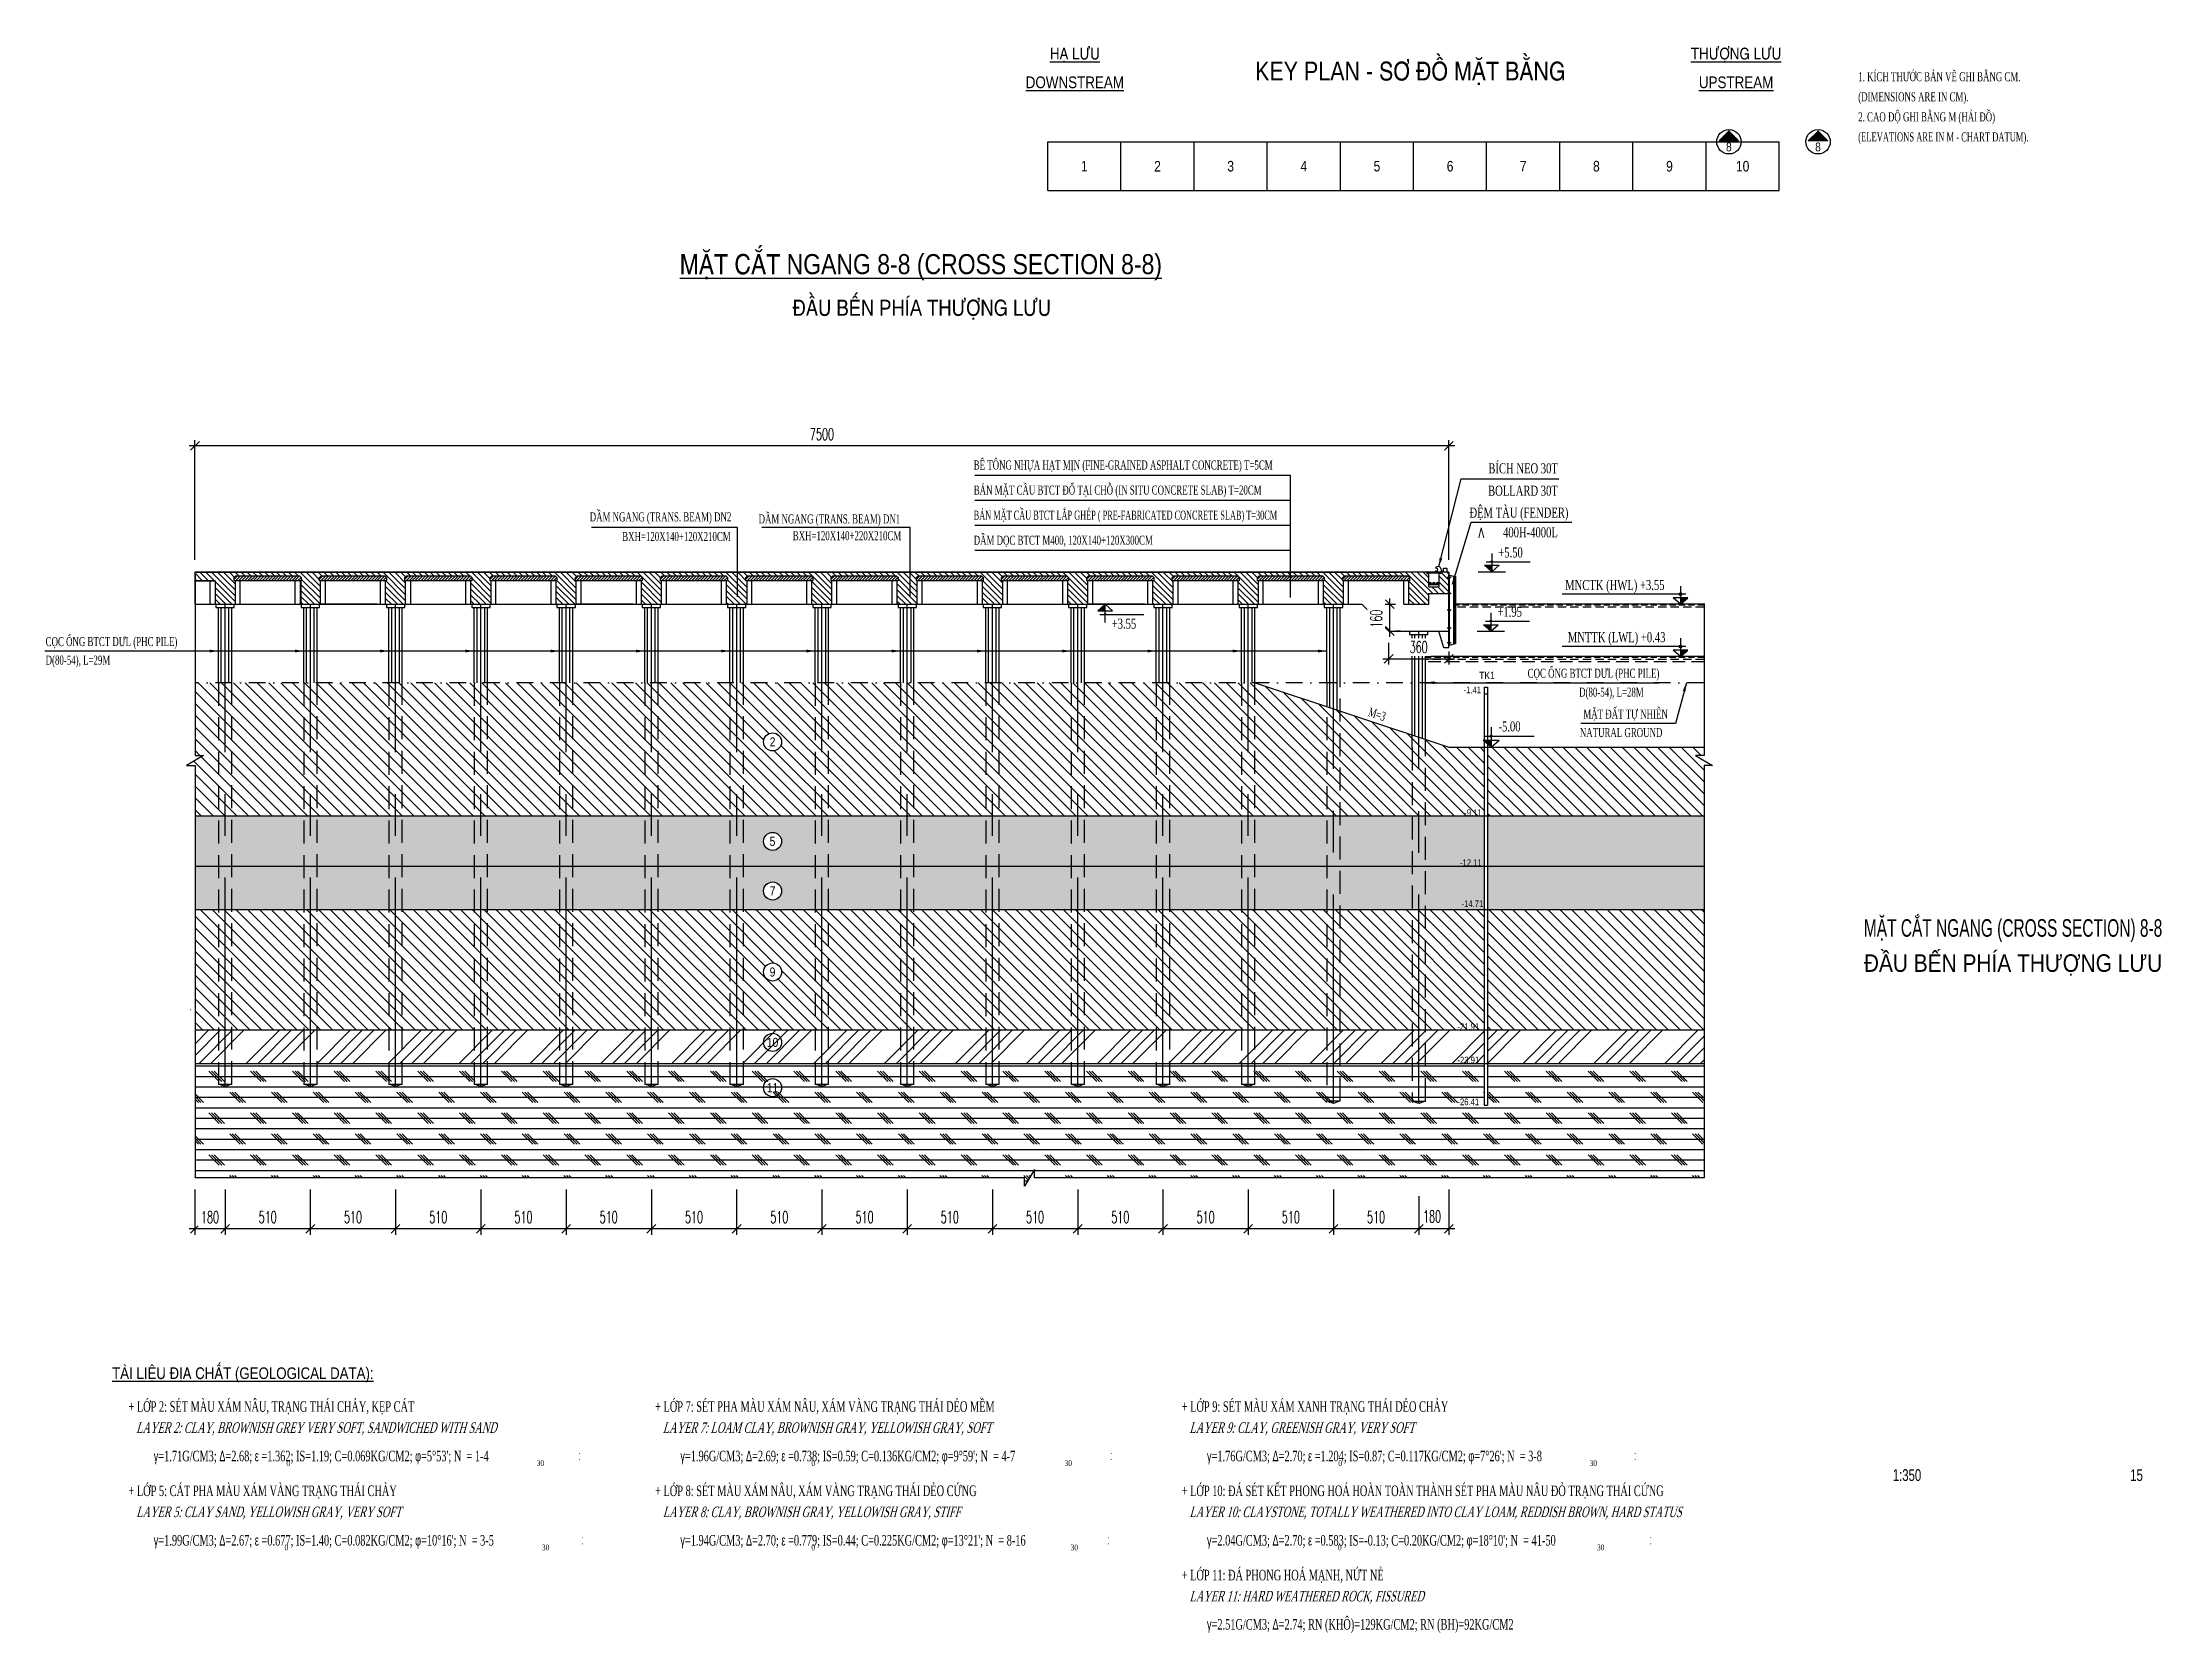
# Model space of a CAD drawing. Extents: x 9472 to 112692, y 46655 to 72187.
# Drawn here: x 100015 to 112692, y 46655 to 56185 of the extents above; entities that cross this region are included whole.
import ezdxf
from ezdxf.enums import TextEntityAlignment as Align

# ---------------------------------------------------------------- set-up
doc = ezdxf.new("R2010")
doc.units = 0
doc.header["$LTSCALE"] = 10
doc.header["$MEASUREMENT"] = 0
for name, pattern in [('CENTER', [2, 1.25, -0.25, 0.25, -0.25]), ('DASHDOT', [1, 0.5, -0.25, 0, -0.25]), ('HIDDEN', [0.375, 0.25, -0.125])]:
    doc.linetypes.add(name, pattern=pattern)
doc.layers.get('0').update_dxf_attribs({"color": 6, "linetype": 'CONTINUOUS'})
for name, color, linetype in [('Border', 3, 'CONTINUOUS'), ('COBAN', 3, 'CONTINUOUS'), ('Dem tau', 45, 'CONTINUOUS'), ('Dia chat', 8, 'CONTINUOUS'), ('Hatch', 8, 'CONTINUOUS'), ('Hatch coc', 8, 'CONTINUOUS'), ('KHUAT', 9, 'HIDDEN'), ('Khuat 151', 151, 'HIDDEN'), ('Khung', 1, 'CONTINUOUS'), ('Kich thuoc', 2, 'CONTINUOUS'), ('KT', 2, 'CONTINUOUS'), ('Lop dat', 171, 'CONTINUOUS'), ('Net tim', 6, 'CONTINUOUS'), ('Net vang', 8, 'CONTINUOUS'), ('Text', 4, 'CONTINUOUS'), ('Tim', 8, 'CENTER')]:
    doc.layers.add(name, color=color, linetype=linetype)
doc.styles.add('Chu thuong', font='vnsimple.shx', dxfattribs={"width": 0.75})
doc.styles.add('CMB-2', font='Vhavanb.ttf', dxfattribs={"width": 1.5, "height": 2})
doc.styles.add('Hung', font='Vharialn.ttf')
doc.styles.add('Kichthuoc', font='romans.shx', dxfattribs={"width": 0.6})
doc.styles.get("Standard").update_dxf_attribs({"font": 'vntimeh.shx', "width": 0.65})
doc.styles.add('Ten', font='Vharialn.ttf')
doc.linetypes.add('DAT_LINE', pattern='A,0.2,[2,g.shx,S=0.017,R=0,X=-0.017,Y=0],0.22', length=0.42)
doc.dimstyles.new('Dim 350', dxfattribs={"dimscale": 350, "dimtxt": 0.2, "dimasz": 0.15, "dimexe": 0.1, "dimexo": 0.2, "dimgap": 0.1, "dimtad": 1, "dimdec": 0, "dimlfac": -1, "dimzin": 0, "dimdsep": 46, "dimtxsty": 'Kichthuoc', "dimblk": 'OBLIQUE', "dimcen": 0.1, "dimdle": 0.1, "dimclrd": 2, "dimclre": 2, "dimclrt": 4, "dimadec": 0, "dimazin": 0, "dimtfac": 1, "dimtdec": 0, "dimtix": 1, "dimtmove": 2, "dimatfit": 3, "dimfxl": 1, "dimtfill": 1, "dimtolj": 1, "dimtzin": 0, "dimarcsym": 0})
doc.dimstyles.new('Le 350', dxfattribs={"dimscale": 350, "dimtxt": 0.2, "dimasz": 0.15, "dimexe": 0.1, "dimexo": 0.2, "dimgap": 0.1, "dimtad": 1, "dimdec": 0, "dimzin": 0, "dimdsep": 46, "dimtxsty": 'Kichthuoc', "dimblk": 'ARCHTICK', "dimcen": 0, "dimdle": 0.1, "dimclrd": 2, "dimclre": 2, "dimclrt": 256, "dimadec": 0, "dimazin": 0, "dimtfac": 1, "dimtdec": 0, "dimtix": 1, "dimtmove": 2, "dimatfit": 3, "dimfxl": 1, "dimtolj": 1, "dimtzin": 0, "dimarcsym": 0})

msp = doc.modelspace()

# ---------------------------------------------------------------- texts
at = {"layer": 'Text', "style": 'Ten'}
for s, height, p in [('%%uh¹ l\xadu', 70, (106191, 56082.7)), ('%%uth\xadîng l\xadu', 70, (110146.4, 56082.7)), ('key plan - s¬ ®å mÆt b»ng', 112, (108197.9, 55957.2)), ('%%Udownstream', 70, (106191, 55910.8)), ('%%Uupstream', 70, (110146.4, 55910.8))]:
    msp.add_text(s, height=height, dxfattribs=at).set_placement(p, align=Align.CENTER)
at = {"layer": 'Text'}
for s, height, width, p in [('1. kÝch th\xadíc b¶n vÏ ghi b»ng cm.', 54, 0.65, (110876.8, 55952.3)), ('(dimensions are in cm).', 54, 0.65, (110876.8, 55832.3)), ('2. cao ®é ghi b»ng m (h¶i ®å)', 54, 0.65, (110876.8, 55712.3)), ('(elevations are in m - chart datum).', 54, 0.625, (110876.8, 55592.3)), ('+5.50', 60, 0.7, (108723.9, 53104.2)), ('+3.55', 60, 0.7, (106411.5, 52678.2)), ('+1.95', 60, 0.7, (108718.5, 52749.2)), ('cäc èng btct d\xadl (phc pile)', 54, 0.65, (100034.7, 52573.8)), ('d(80-54), l=29m', 54, 0.65, (100034.7, 52463)), ('cäc èng btct d\xadl (phc pile)', 54, 0.65, (108899.6, 52384.3)), ('d(80-54), l=28m', 54, 0.65, (109207.4, 52271.2)), ('-5.00', 60, 0.7, (108725, 52063.3)), ('+ líp 2: sÐt mµu x¸m n©u, tr¹ng th¸i ch¶y, kÑp c¸t', 63, 0.65, (100530.1, 47994)), ('+ líp 7: sÐt pha mµu x¸m n©u, x¸m vµng tr¹ng th¸i dÎo mÒm', 63, 0.65, (103680.1, 47994)), ('+ líp 9: sÐt mµu x¸m xanh tr¹ng th¸i dÎo ch¶y', 63, 0.65, (106830.1, 47994)), ('0', 34.7, 0.7, (101475.1, 47669.5)), ('30', 34.65, 0.7, (102972.2, 47669.5)), ('.', 34.7, 0.7, (103223.5, 47742.5)), ('.', 34.7, 0.7, (103223.5, 47705.7)), ('0', 34.7, 0.7, (104615, 47669.5)), ('30', 34.65, 0.7, (106129.1, 47669.5)), ('.', 34.7, 0.7, (106402.9, 47742.5)), ('.', 34.7, 0.7, (106402.9, 47705.7)), ('0', 34.7, 0.7, (107767.2, 47669.5)), ('30', 34.65, 0.7, (109269.6, 47669.5)), ('.', 34.7, 0.7, (109537, 47742.5)), ('.', 34.7, 0.7, (109537, 47705.7)), ('+ líp 5: c¸t pha mµu x¸m vµng tr¹ng th¸i ch¶y', 63, 0.65, (100530.1, 47490)), ('+ líp 8: sÐt mµu x¸m n©u, x¸m vµng tr¹ng th¸i dÎo cøng', 63, 0.65, (103680.1, 47490)), ('+ líp 10: ®¸ sÐt kÕt phong ho¸ hoµn toµn thµnh sÐt pha mµu n©u ®á tr¹ng th¸i cøng', 63, 0.65, (106830.1, 47490)), ('0', 34.7, 0.7, (101463.5, 47165.5)), ('30', 34.65, 0.7, (103003.1, 47165.5)), ('.', 34.7, 0.7, (103239.2, 47238.5)), ('.', 34.7, 0.7, (103239.2, 47201.7)), ('0', 34.7, 0.7, (104614.9, 47165.5)), ('30', 34.65, 0.7, (106165.4, 47165.5)), ('.', 34.7, 0.7, (106385.8, 47238.5)), ('.', 34.7, 0.7, (106385.8, 47201.7)), ('0', 34.7, 0.7, (107764.6, 47165.5)), ('30', 34.65, 0.7, (109314.5, 47165.5)), ('.', 34.7, 0.7, (109630.3, 47238.5)), ('.', 34.7, 0.7, (109630.3, 47201.7)), ('+ líp 11: ®¸ phong ho¸ m¹nh, nøt nÎ', 63, 0.65, (106830.1, 46986))]:
    msp.add_text(s, height=height, dxfattribs=dict(at, width=width)).set_placement(p)
at = {"layer": 'Text', "style": 'Ten'}
for p in [(110103, 55559.4), (110636.3, 55559.4)]:
    msp.add_text('8', height=52.5, dxfattribs=at).set_placement(p, align=Align.MIDDLE_CENTER)
for s, p in [('1', (106248, 55444.1)), ('2', (106685.5, 55444.1)), ('3', (107123, 55444.1)), ('4', (107560.5, 55444.1)), ('5', (107998, 55444.1)), ('6', (108435.5, 55444.1)), ('7', (108873, 55444.1)), ('8', (109310.5, 55444.1)), ('9', (109748, 55444.1)), ('10', (110185.5, 55444.1))]:
    msp.add_text(s, height=63, dxfattribs=at).set_placement(p, align=Align.MIDDLE)
at = {"layer": 'Text'}
for s, height, style, p in [('%%UMÆt c¾t ngang 8-8 (cross section 8-8)', 120, 'Hung', (105269.8, 54798.3)), ('®Çu bÕn phÝa th\xadîng l\xadu', 96, 'Ten', (105275.7, 54549.4)), ('TK1', 44, 'Ten', (108656.4, 52376.2))]:
    msp.add_text(s, height=height, rotation=360, dxfattribs=dict(at, style=style)).set_placement(p, align=Align.CENTER)
for s, height, width, p in [('BÝch neo 30t', 60, 0.7, (109080.2, 53607)), ('bollard 30t', 60, 0.7, (109080.2, 53473.2)), ('§Öm tµu (fender)', 60, 0.7, (109143.3, 53342.3)), ('400H-4000L', 60, 0.7, (109080.2, 53224.3)), ('mÆt ®Êt tù nhiªn', 54, 0.65, (109737.8, 52140.4)), ('natural ground', 54, 0.65, (109705.3, 52029.6))]:
    msp.add_text(s, height=height, rotation=360, dxfattribs=dict(at, width=width)).set_placement(p, align=Align.RIGHT)
at = {"layer": 'Text', "ltscale": 2, "style": 'Chu thuong', "width": 0.75}
msp.add_text('V', height=60, rotation=180, dxfattribs=at).set_placement((108639.6, 53221.8), align=Align.TOP_LEFT)
at = {"layer": 'Text'}
for s, height, rotation, width, p in [('mnctk (hwl) +3.55', 60, 360, 0.7, (109124, 52909.2)), ('mnttk (lwl) +0.43', 60, 360, 0.7, (109140, 52597.2)), ('m=3', 54, 342.03235, 0.65, (107941.4, 52156))]:
    msp.add_text(s, height=height, rotation=rotation, dxfattribs=dict(at, width=width)).set_placement(p)
at = {"layer": 'Text', "style": 'Ten'}
for s, p in [('-1.41', (108516.1, 52292.1)), ('-9.11', (108520.3, 51557.7)), ('-12.11', (108494.8, 51257.7)), ('-14.71', (108504.3, 51012.3)), ('-21.91', (108479.6, 50277.7)), ('-23.91', (108479.6, 50077.7)), ('-26.41', (108479.6, 49827.7))]:
    msp.add_text(s, height=40, rotation=360, dxfattribs=at).set_placement(p)
for s, p in [('2', (104382.7, 52001)), ('5', (104382.7, 51405.7)), ('7', (104382.7, 51109)), ('9', (104382.7, 50624.4)), ('10', (104382.7, 50203.7)), ('11', (104382.7, 49932.7))]:
    msp.add_text(s, height=54, rotation=360, dxfattribs=at).set_placement(p, align=Align.MIDDLE)
at = {"layer": 'Text', "style": 'CMB-2'}
for s, width, p, p2 in [('MÆt c¾t ngang (cross section) 8-8', 0.663152, (110910.6, 50835.4), (112695.6, 50835.4)), ('®Çu bÕn phÝa th\xadîng l\xadu', 0.949815, (110910.6, 50625.4), (112695.6, 50625.4))]:
    msp.add_text(s, height=105, dxfattribs=dict(at, width=width)).set_placement(p, p2, align=Align.FIT)
at = {"layer": 'Text', "style": 'Ten'}
msp.add_text('%%uTµi liÖu ®Þa chÊt (geological data):', height=69.3, dxfattribs=at).set_placement((100432.2, 48190.2))
at = {"layer": 'Text', "oblique": 15, "width": 0.65}
for s, p in [('   layer 2: clay, brownish grey very soft, sandwiched with sand', (100530.1, 47868)), ('   layer 7: loam clay, brownish gray, yellowish gray, soft', (103680.1, 47868)), ('   layer 9: clay, greenish gray, very soft', (106830.1, 47868)), ('   layer 5: clay sand, yellowish gray, very soft', (100530.1, 47364)), ('   layer 8: clay, brownish gray, yellowish gray, stiff', (103680.1, 47364)), ('   layer 10: claystone, totally weathered into clay loam, reddish brown, hard status', (106830.1, 47364)), ('   layer 11: hard weathered rock, fissured', (106830.1, 46860))]:
    msp.add_text(s, height=63, dxfattribs=at).set_placement(p)
at = {"layer": 'Text', "style": 'Ten', "width": 0.85}
for s, p in [('1:350', (111168.6, 47580.4)), ('15', (112541.4, 47580.4))]:
    msp.add_text(s, height=70, dxfattribs=at).set_placement(p, align=Align.CENTER)
at = {"layer": 'Text', "char_height": 63, "width": 13860, "attachment_point": 7}
for s, insert in [("{\\Fgreeks.shx|c1;g}=1.71g/cm3; {\\Fgreeks.shx|c0;D}=2.68; {\\Fgreeks.shx|c1;e} =1.362; iS=1.19; C=0.069kg/cm2; {\\Fgreeks.shx|c1;f}=5°53'; n  = 1-4", (100681.3, 47679)), ("{\\Fgreeks.shx|c1;g}=1.96g/cm3; {\\Fgreeks.shx|c0;D}=2.69; {\\Fgreeks.shx|c1;e} =0.738; iS=0.59; C=0.136kg/cm2; {\\Fgreeks.shx|c1;f}=9°59'; n  = 4-7", (103831.3, 47679)), ("{\\Fgreeks.shx|c1;g}=1.76g/cm3; {\\Fgreeks.shx|c0;D}=2.70; {\\Fgreeks.shx|c1;e} =1.204; iS=0.87; C=0.117kg/cm2; {\\Fgreeks.shx|c1;f}=7°26'; n  = 3-8", (106981.3, 47679)), ("{\\Fgreeks.shx|c1;g}=1.99g/cm3; {\\Fgreeks.shx|c0;D}=2.67; {\\Fgreeks.shx|c1;e} =0.677; iS=1.40; C=0.082kg/cm2; {\\Fgreeks.shx|c1;f}=10°16'; n  = 3-5", (100681.3, 47175)), ("{\\Fgreeks.shx|c1;g}=1.94g/cm3; {\\Fgreeks.shx|c0;D}=2.70; {\\Fgreeks.shx|c1;e} =0.779; iS=0.44; C=0.225kg/cm2; {\\Fgreeks.shx|c1;f}=13°21'; n  = 8-16", (103831.3, 47175)), ("{\\Fgreeks.shx|c1;g}=2.04g/cm3; {\\Fgreeks.shx|c0;D}=2.70; {\\Fgreeks.shx|c1;e} =0.583; iS=-0.13; C=0.20kg/cm2; {\\Fgreeks.shx|c1;f}=18°10'; n  = 41-50", (106981.3, 47175)), ('{\\Fgreeks.shx|c1;g}=2.51g/cm3; {\\Fgreeks.shx|c0;D}=2.74; rN (KH¤)=129kg/cm2; rN (BH)=92kg/cm2', (106981.3, 46671))]:
    msp.add_mtext(s, dxfattribs=dict(at, insert=insert))

# ---------------------------------------------------------------- blocks, each defined once
blk = doc.blocks.new('_Oblique')
at = {"color": 0, "linetype": 'ByBlock', "lineweight": -2}
blk.add_line((-0.5, -0.5), (0.5, 0.5), dxfattribs=at)
blk = doc.blocks.new('*D186')
at = {"layer": 'Kich thuoc', "color": 2, "lineweight": -2}
for p, q in [((108428, 49324), (108428, 49053)), ((108248, 49283), (108248, 49053)), ((108463, 49088), (108213, 49088))]:
    blk.add_line(p, q, dxfattribs=at)
at = {"layer": 'Kich thuoc', "color": 4, "insert": (108328, 49162), "char_height": 70, "attachment_point": 5, "style": 'Kichthuoc', "bg_fill": 3, "box_fill_scale": 1.25, "bg_fill_color": 9, "bg_fill_true_color": 13158600, "bg_fill_transparency": 15267724}
blk.add_mtext('\\A1;180', dxfattribs=at)
at = {"layer": 'Kich thuoc', "color": 2, "lineweight": -2, "xscale": 52.5, "yscale": 52.5, "zscale": 52.5}
for p, rotation in [((108248, 49088), 179.9999999999986), ((108428, 49088), 359.9999999999986)]:
    blk.add_blockref('_Oblique', p, dxfattribs=dict(at, rotation=rotation))
blk = doc.blocks.new('*D187')
at = {"layer": 'Kich thuoc', "color": 2, "lineweight": -2}
for p, q in [((108463, 53771), (100893, 53771)), ((100928, 53089), (100928, 53806)), ((108428, 53089), (108428, 53806))]:
    blk.add_line(p, q, dxfattribs=at)
at = {"layer": 'Kich thuoc', "color": 2, "lineweight": -2, "xscale": 52.5, "yscale": 52.5, "zscale": 52.5}
for p, rotation in [((100928, 53771), 179.9999999999986), ((108428, 53771), 359.9999999999986)]:
    blk.add_blockref('_Oblique', p, dxfattribs=dict(at, rotation=rotation))
at = {"layer": 'Kich thuoc', "color": 4, "insert": (104678, 53841), "char_height": 70, "attachment_point": 5, "style": 'Kichthuoc', "bg_fill": 3, "box_fill_scale": 1.25, "bg_fill_color": 9, "bg_fill_true_color": 13158600, "bg_fill_transparency": 4779884}
blk.add_mtext('\\A1;7500', dxfattribs=at)
blk = doc.blocks.new('_ArchTick')
at = {"color": 0, "linetype": 'ByBlock', "const_width": 0.15}
blk.add_lwpolyline([(-0.5, -0.5), (0.5, 0.5)], dxfattribs=at)
blk = doc.blocks.new('*X3')
at = {"color": 0, "linetype": 'ByBlock'}
for p, q in [((-219.629, 160.81), (-219.367, 160.81)), ((-219.619, 160.82), (-219.377, 160.82)), ((-219.609, 160.83), (-219.387, 160.83)), ((-219.599, 160.84), (-219.397, 160.84)), ((-219.589, 160.85), (-219.407, 160.85)), ((-219.579, 160.86), (-219.417, 160.86)), ((-219.569, 160.87), (-219.427, 160.87)), ((-219.559, 160.88), (-219.437, 160.88)), ((-219.549, 160.89), (-219.447, 160.89)), ((-219.539, 160.9), (-219.457, 160.9)), ((-219.529, 160.91), (-219.467, 160.91)), ((-219.519, 160.92), (-219.477, 160.92)), ((-219.509, 160.93), (-219.487, 160.93)), ((-219.499, 160.94), (-219.497, 160.94)), ((-219.889, 160.55), (-219.107, 160.55)), ((-219.879, 160.56), (-219.117, 160.56)), ((-219.869, 160.57), (-219.127, 160.57)), ((-219.859, 160.58), (-219.137, 160.58)), ((-219.849, 160.59), (-219.147, 160.59)), ((-219.839, 160.6), (-219.157, 160.6)), ((-219.829, 160.61), (-219.167, 160.61)), ((-219.819, 160.62), (-219.177, 160.62)), ((-219.809, 160.63), (-219.187, 160.63)), ((-219.799, 160.64), (-219.197, 160.64)), ((-219.789, 160.65), (-219.207, 160.65)), ((-219.779, 160.66), (-219.217, 160.66)), ((-219.769, 160.67), (-219.227, 160.67)), ((-219.759, 160.68), (-219.237, 160.68)), ((-219.749, 160.69), (-219.247, 160.69)), ((-219.739, 160.7), (-219.257, 160.7)), ((-219.729, 160.71), (-219.267, 160.71)), ((-219.719, 160.72), (-219.277, 160.72)), ((-219.709, 160.73), (-219.287, 160.73)), ((-219.699, 160.74), (-219.297, 160.74)), ((-219.689, 160.75), (-219.307, 160.75)), ((-219.679, 160.76), (-219.317, 160.76)), ((-219.669, 160.77), (-219.327, 160.77)), ((-219.659, 160.78), (-219.337, 160.78)), ((-219.649, 160.79), (-219.347, 160.79)), ((-219.639, 160.8), (-219.357, 160.8))]:
    blk.add_line(p, q, dxfattribs=at)
blk = doc.blocks.new('Lamda 400H-3500L (mben)')
at = {"layer": 'Dem tau', "color": 0}
for p, q in [((0, 0), (0, 420)), ((4, 420), (0, 420)), ((4, 0), (4, 420)), ((4, 420), (40, 410)), ((30, 7), (30, 413)), ((33, 412), (33, 8)), ((40, 410), (40, 10)), ((4, 0), (0, 0)), ((4, 0), (40, 10))]:
    blk.add_line(p, q, dxfattribs=at)
for points in [[(4, 411), (3, 411), (3, 399), (4, 399)], [(4, 316), (3, 316), (3, 304), (4, 304)], [(4, 216), (3, 216), (3, 204), (4, 204)], [(4, 108), (3, 108), (3, 96), (4, 96)], [(4, 21), (3, 21), (3, 9), (4, 9)]]:
    blk.add_lwpolyline(points, dxfattribs=at)
at = {"layer": 'Tim', "color": 0, "ltscale": 10}
for p, q in [((14, 405), (-10, 405)), ((14, 310), (-10, 310)), ((14, 210), (-10, 210)), ((14, 102), (-10, 102)), ((14, 15), (-10, 15))]:
    blk.add_line(p, q, dxfattribs=at)
blk = doc.blocks.new('*D188')
at = {"color": 2, "lineweight": -2}
for p, q in [((107738, 49324), (107738, 49053)), ((108248, 49283), (108248, 49053)), ((108283, 49088), (107703, 49088))]:
    blk.add_line(p, q, dxfattribs=at)
at = {"color": 2, "lineweight": -2, "xscale": 52.5, "yscale": 52.5, "zscale": 52.5}
for p, rotation in [((107738, 49088), 179.9999999999986), ((108248, 49088), 359.9999999999986)]:
    blk.add_blockref('_Oblique', p, dxfattribs=dict(at, rotation=rotation))
at = {"color": 4, "insert": (107993, 49158), "char_height": 70, "attachment_point": 5, "style": 'Kichthuoc', "bg_fill": 3, "box_fill_scale": 1.25, "bg_fill_color": 9, "bg_fill_true_color": 13158600, "bg_fill_transparency": 16676864}
blk.add_mtext('\\A1;510', dxfattribs=at)
blk = doc.blocks.new('*D190')
at = {"color": 2, "lineweight": -2}
for p, q in [((107228, 49324), (107228, 49053)), ((107738, 49324), (107738, 49053)), ((107773, 49088), (107193, 49088))]:
    blk.add_line(p, q, dxfattribs=at)
at = {"color": 2, "lineweight": -2, "xscale": 52.5, "yscale": 52.5, "zscale": 52.5}
for p, rotation in [((107228, 49088), 179.9999999999986), ((107738, 49088), 359.9999999999986)]:
    blk.add_blockref('_Oblique', p, dxfattribs=dict(at, rotation=rotation))
at = {"color": 4, "insert": (107483, 49158), "char_height": 70, "attachment_point": 5, "style": 'Kichthuoc', "bg_fill": 3, "box_fill_scale": 1.25, "bg_fill_color": 9, "bg_fill_true_color": 13158600, "bg_fill_transparency": 11732736}
blk.add_mtext('\\A1;510', dxfattribs=at)
blk = doc.blocks.new('*D191')
at = {"color": 2, "lineweight": -2}
for p, q in [((106718, 49324), (106718, 49053)), ((107228, 49324), (107228, 49053)), ((107263, 49088), (106683, 49088))]:
    blk.add_line(p, q, dxfattribs=at)
at = {"color": 2, "lineweight": -2, "xscale": 52.5, "yscale": 52.5, "zscale": 52.5}
for p, rotation in [((106718, 49088), 179.9999999999986), ((107228, 49088), 359.9999999999986)]:
    blk.add_blockref('_Oblique', p, dxfattribs=dict(at, rotation=rotation))
at = {"color": 4, "insert": (106973, 49158), "char_height": 70, "attachment_point": 5, "style": 'Kichthuoc', "bg_fill": 3, "box_fill_scale": 1.25, "bg_fill_color": 9, "bg_fill_true_color": 13158600, "bg_fill_transparency": 11732736}
blk.add_mtext('\\A1;510', dxfattribs=at)
blk = doc.blocks.new('*D192')
at = {"color": 2, "lineweight": -2}
for p, q in [((106208, 49324), (106208, 49053)), ((106718, 49324), (106718, 49053)), ((106753, 49088), (106173, 49088))]:
    blk.add_line(p, q, dxfattribs=at)
at = {"color": 2, "lineweight": -2, "xscale": 52.5, "yscale": 52.5, "zscale": 52.5}
for p, rotation in [((106208, 49088), 179.9999999999986), ((106718, 49088), 359.9999999999986)]:
    blk.add_blockref('_Oblique', p, dxfattribs=dict(at, rotation=rotation))
at = {"color": 4, "insert": (106463, 49158), "char_height": 70, "attachment_point": 5, "style": 'Kichthuoc', "bg_fill": 3, "box_fill_scale": 1.25, "bg_fill_color": 9, "bg_fill_true_color": 13158600, "bg_fill_transparency": 16676864}
blk.add_mtext('\\A1;510', dxfattribs=at)
blk = doc.blocks.new('*D193')
at = {"color": 2, "lineweight": -2}
for p, q in [((105698, 49324), (105698, 49053)), ((106208, 49324), (106208, 49053)), ((106243, 49088), (105663, 49088))]:
    blk.add_line(p, q, dxfattribs=at)
at = {"color": 2, "lineweight": -2, "xscale": 52.5, "yscale": 52.5, "zscale": 52.5}
for p, rotation in [((105698, 49088), 179.9999999999986), ((106208, 49088), 359.9999999999986)]:
    blk.add_blockref('_Oblique', p, dxfattribs=dict(at, rotation=rotation))
at = {"color": 4, "insert": (105953, 49158), "char_height": 70, "attachment_point": 5, "style": 'Kichthuoc', "bg_fill": 3, "box_fill_scale": 1.25, "bg_fill_color": 9, "bg_fill_true_color": 13158600, "bg_fill_transparency": 11732736}
blk.add_mtext('\\A1;510', dxfattribs=at)
blk = doc.blocks.new('*D194')
at = {"color": 2, "lineweight": -2}
for p, q in [((105188, 49324), (105188, 49053)), ((105698, 49324), (105698, 49053)), ((105733, 49088), (105153, 49088))]:
    blk.add_line(p, q, dxfattribs=at)
at = {"color": 2, "lineweight": -2, "xscale": 52.5, "yscale": 52.5, "zscale": 52.5}
for p, rotation in [((105188, 49088), 179.9999999999986), ((105698, 49088), 359.9999999999986)]:
    blk.add_blockref('_Oblique', p, dxfattribs=dict(at, rotation=rotation))
at = {"color": 4, "insert": (105443, 49158), "char_height": 70, "attachment_point": 5, "style": 'Kichthuoc', "bg_fill": 3, "box_fill_scale": 1.25, "bg_fill_color": 9, "bg_fill_true_color": 13158600, "bg_fill_transparency": 11732736}
blk.add_mtext('\\A1;510', dxfattribs=at)
blk = doc.blocks.new('*D195')
at = {"color": 2, "lineweight": -2}
for p, q in [((104678, 49324), (104678, 49053)), ((105188, 49324), (105188, 49053)), ((105223, 49088), (104643, 49088))]:
    blk.add_line(p, q, dxfattribs=at)
at = {"color": 2, "lineweight": -2, "xscale": 52.5, "yscale": 52.5, "zscale": 52.5}
for p, rotation in [((104678, 49088), 179.9999999999986), ((105188, 49088), 359.9999999999986)]:
    blk.add_blockref('_Oblique', p, dxfattribs=dict(at, rotation=rotation))
at = {"color": 4, "insert": (104933, 49158), "char_height": 70, "attachment_point": 5, "style": 'Kichthuoc', "bg_fill": 3, "box_fill_scale": 1.25, "bg_fill_color": 9, "bg_fill_true_color": 13158600, "bg_fill_transparency": 4788096}
blk.add_mtext('\\A1;510', dxfattribs=at)
blk = doc.blocks.new('*D196')
at = {"color": 2, "lineweight": -2}
for p, q in [((104168, 49324), (104168, 49053)), ((104678, 49324), (104678, 49053)), ((104713, 49088), (104133, 49088))]:
    blk.add_line(p, q, dxfattribs=at)
at = {"color": 2, "lineweight": -2, "xscale": 52.5, "yscale": 52.5, "zscale": 52.5}
for p, rotation in [((104168, 49088), 179.9999999999986), ((104678, 49088), 359.9999999999986)]:
    blk.add_blockref('_Oblique', p, dxfattribs=dict(at, rotation=rotation))
at = {"color": 4, "insert": (104423, 49158), "char_height": 70, "attachment_point": 5, "style": 'Kichthuoc', "bg_fill": 3, "box_fill_scale": 1.25, "bg_fill_color": 9, "bg_fill_true_color": 13158600, "bg_fill_transparency": 11732736}
blk.add_mtext('\\A1;510', dxfattribs=at)
blk = doc.blocks.new('*D197')
at = {"color": 2, "lineweight": -2}
for p, q in [((103658, 49324), (103658, 49053)), ((104168, 49324), (104168, 49053)), ((104203, 49088), (103623, 49088))]:
    blk.add_line(p, q, dxfattribs=at)
at = {"color": 2, "lineweight": -2, "xscale": 52.5, "yscale": 52.5, "zscale": 52.5}
for p, rotation in [((103658, 49088), 179.9999999999986), ((104168, 49088), 359.9999999999986)]:
    blk.add_blockref('_Oblique', p, dxfattribs=dict(at, rotation=rotation))
at = {"color": 4, "insert": (103913, 49158), "char_height": 70, "attachment_point": 5, "style": 'Kichthuoc', "bg_fill": 3, "box_fill_scale": 1.25, "bg_fill_color": 9, "bg_fill_true_color": 13158600, "bg_fill_transparency": 11732736}
blk.add_mtext('\\A1;510', dxfattribs=at)
blk = doc.blocks.new('*D198')
at = {"color": 2, "lineweight": -2}
for p, q in [((103148, 49324), (103148, 49053)), ((103658, 49324), (103658, 49053)), ((103693, 49088), (103113, 49088))]:
    blk.add_line(p, q, dxfattribs=at)
at = {"color": 2, "lineweight": -2, "xscale": 52.5, "yscale": 52.5, "zscale": 52.5}
for p, rotation in [((103148, 49088), 179.9999999999986), ((103658, 49088), 359.9999999999986)]:
    blk.add_blockref('_Oblique', p, dxfattribs=dict(at, rotation=rotation))
at = {"color": 4, "insert": (103403, 49158), "char_height": 70, "attachment_point": 5, "style": 'Kichthuoc', "bg_fill": 3, "box_fill_scale": 1.25, "bg_fill_color": 9, "bg_fill_true_color": 13158600, "bg_fill_transparency": 16677396}
blk.add_mtext('\\A1;510', dxfattribs=at)
blk = doc.blocks.new('*D199')
at = {"color": 2, "lineweight": -2}
for p, q in [((102638, 49324), (102638, 49053)), ((103148, 49324), (103148, 49053)), ((103183, 49088), (102603, 49088))]:
    blk.add_line(p, q, dxfattribs=at)
at = {"color": 2, "lineweight": -2, "xscale": 52.5, "yscale": 52.5, "zscale": 52.5}
for p, rotation in [((102638, 49088), 179.9999999999986), ((103148, 49088), 359.9999999999986)]:
    blk.add_blockref('_Oblique', p, dxfattribs=dict(at, rotation=rotation))
at = {"color": 4, "insert": (102893, 49158), "char_height": 70, "attachment_point": 5, "style": 'Kichthuoc', "bg_fill": 3, "box_fill_scale": 1.25, "bg_fill_color": 9, "bg_fill_true_color": 13158600, "bg_fill_transparency": 16677396}
blk.add_mtext('\\A1;510', dxfattribs=at)
blk = doc.blocks.new('*D200')
at = {"color": 2, "lineweight": -2}
for p, q in [((102128, 49324), (102128, 49053)), ((102638, 49324), (102638, 49053)), ((102673, 49088), (102093, 49088))]:
    blk.add_line(p, q, dxfattribs=at)
at = {"color": 2, "lineweight": -2, "xscale": 52.5, "yscale": 52.5, "zscale": 52.5}
for p, rotation in [((102128, 49088), 179.9999999999986), ((102638, 49088), 359.9999999999986)]:
    blk.add_blockref('_Oblique', p, dxfattribs=dict(at, rotation=rotation))
at = {"color": 4, "insert": (102383, 49158), "char_height": 70, "attachment_point": 5, "style": 'Kichthuoc', "bg_fill": 3, "box_fill_scale": 1.25, "bg_fill_color": 9, "bg_fill_true_color": 13158600, "bg_fill_transparency": 16677396}
blk.add_mtext('\\A1;510', dxfattribs=at)
blk = doc.blocks.new('*D201')
at = {"color": 2, "lineweight": -2}
for p, q in [((101618, 49324), (101618, 49053)), ((102128, 49324), (102128, 49053)), ((102163, 49088), (101583, 49088))]:
    blk.add_line(p, q, dxfattribs=at)
at = {"color": 2, "lineweight": -2, "xscale": 52.5, "yscale": 52.5, "zscale": 52.5}
for p, rotation in [((101618, 49088), 179.9999999999986), ((102128, 49088), 359.9999999999986)]:
    blk.add_blockref('_Oblique', p, dxfattribs=dict(at, rotation=rotation))
at = {"color": 4, "insert": (101873, 49158), "char_height": 70, "attachment_point": 5, "style": 'Kichthuoc', "bg_fill": 3, "box_fill_scale": 1.25, "bg_fill_color": 9, "bg_fill_true_color": 13158600, "bg_fill_transparency": 16677396}
blk.add_mtext('\\A1;510', dxfattribs=at)
blk = doc.blocks.new('*D202')
at = {"color": 2, "lineweight": -2}
for p, q in [((101108, 49324), (101108, 49053)), ((101618, 49324), (101618, 49053)), ((101653, 49088), (101073, 49088))]:
    blk.add_line(p, q, dxfattribs=at)
at = {"color": 2, "lineweight": -2, "xscale": 52.5, "yscale": 52.5, "zscale": 52.5}
for p, rotation in [((101108, 49088), 179.9999999999986), ((101618, 49088), 359.9999999999986)]:
    blk.add_blockref('_Oblique', p, dxfattribs=dict(at, rotation=rotation))
at = {"color": 4, "insert": (101363, 49158), "char_height": 70, "attachment_point": 5, "style": 'Kichthuoc', "bg_fill": 3, "box_fill_scale": 1.25, "bg_fill_color": 9, "bg_fill_true_color": 13158600, "bg_fill_transparency": 11732736}
blk.add_mtext('\\A1;510', dxfattribs=at)
blk = doc.blocks.new('*D203')
at = {"color": 2, "lineweight": -2}
for p, q in [((100928, 49324), (100928, 49053)), ((101108, 49324), (101108, 49053)), ((101143, 49088), (100893, 49088))]:
    blk.add_line(p, q, dxfattribs=at)
at = {"color": 2, "lineweight": -2, "xscale": 52.5, "yscale": 52.5, "zscale": 52.5}
for p, rotation in [((100928, 49088), 179.9999999999986), ((101108, 49088), 359.9999999999986)]:
    blk.add_blockref('_Oblique', p, dxfattribs=dict(at, rotation=rotation))
at = {"color": 4, "insert": (101018, 49158), "char_height": 70, "attachment_point": 5, "style": 'Kichthuoc', "bg_fill": 3, "box_fill_scale": 1.25, "bg_fill_color": 9, "bg_fill_true_color": 13158600, "bg_fill_transparency": 4755872}
blk.add_mtext('\\A1;180', dxfattribs=at)
blk = doc.blocks.new('*D189')
at = {"color": 2, "lineweight": -2}
for p, q in [((108033, 52498), (108463, 52498)), ((108068, 52594), (108068, 52463)), ((108428, 52541), (108428, 52463))]:
    blk.add_line(p, q, dxfattribs=at)
at = {"color": 2, "lineweight": -2, "xscale": 52.5, "yscale": 52.5, "zscale": 52.5, "rotation": 180}
blk.add_blockref('_Oblique', (108068, 52498), dxfattribs=at)
at = {"color": 2, "lineweight": -2, "xscale": 52.5, "yscale": 52.5, "zscale": 52.5}
blk.add_blockref('_Oblique', (108428, 52498), dxfattribs=at)
at = {"color": 4, "insert": (108248, 52568), "char_height": 70, "attachment_point": 5, "style": 'Kichthuoc', "bg_fill": 3, "box_fill_scale": 1.25, "bg_fill_color": 9, "bg_fill_true_color": 13158600, "bg_fill_transparency": 16676880}
blk.add_mtext('\\A1;360', dxfattribs=at)
blk = doc.blocks.new('A$C224320A3')
for p, q in [((140, -399), (140, 50)), ((220, -399), (220, 50))]:
    blk.add_line(p, q)
blk.add_lwpolyline([(125, 70), (125, 50), (235, 50), (235, 70)])
at = {"linetype": 'HIDDEN', "ltscale": 55}
blk.add_lwpolyline([(140, -399), (140, -2800), (220, -2800), (220, -399)], dxfattribs=at)
at = {"linetype": 'HIDDEN', "ltscale": 400}
blk.add_lwpolyline([(140, -2800), (220, -2800), (180, -2815), (140, -2800)], dxfattribs=at)
at = {"layer": 'Hatch coc'}
for p, q in [((157, -399), (157, 50)), ((203, -399), (203, 50))]:
    blk.add_line(p, q, dxfattribs=at)
at = {"layer": 'Tim', "ltscale": 100}
blk.add_line((180, -2815), (180, 70), dxfattribs=at)
blk = doc.blocks.new('*D204')
at = {"layer": 'Hatch', "color": 2, "lineweight": -2}
for p, q in [((108048, 52824), (108110, 52824)), ((108075, 52629), (108075, 52859)), ((108138, 52664), (108110, 52664))]:
    blk.add_line(p, q, dxfattribs=at)
at = {"layer": 'Hatch', "color": 4, "insert": (107994, 52738), "char_height": 70, "attachment_point": 5, "rotation": 90, "style": 'Kichthuoc', "bg_fill": 3, "box_fill_scale": 1.25, "bg_fill_color": 9, "bg_fill_true_color": 13158600, "bg_fill_transparency": 16678176}
blk.add_mtext('\\A1;160', dxfattribs=at)
at = {"layer": 'Hatch', "color": 2, "lineweight": -2, "xscale": 52.5, "yscale": 52.5, "zscale": 52.5}
for p, rotation in [((108075, 52824), 90), ((108075, 52664), 270)]:
    blk.add_blockref('_Oblique', p, dxfattribs=dict(at, rotation=rotation))

# ---------------------------------------------------------------- hatches: boundary and pattern name
at = {"layer": 'Dia chat'}
h = msp.add_hatch(dxfattribs=at)
h.set_pattern_fill('ANSI31', color=256, scale=400, angle=90, style=0)
h.paths.add_polyline_path([(107270.2, 52354.7), (100928.2, 52354.7), (100928.2, 51919.1), (100978.2, 51919.1), (100878.2, 51859.1), (100928.2, 51859.1), (100928.2, 51557.7), (108640.1, 51557.7), (108640.1, 51968.7), (108428.2, 51968.7)])
h.paths.add_polyline_path([(104328.7, 52001, -1), (104436.7, 52001, -1)], flags=16)
h.paths.add_polyline_path([(109954.4, 51859.1), (110004.4, 51859.1), (109904.4, 51919.1), (109954.4, 51919.1), (109954.4, 51968.7), (108660.1, 51968.7), (108660.1, 51557.7), (109954.4, 51557.7)])
h.paths.add_polyline_path([(104351.9, 51960.3), (104413.4, 51960.3), (104413.4, 52041.7), (104351.9, 52041.7)], flags=8)
h.paths.add_polyline_path([(108510.1, 51546.8), (108635, 51546.8), (108635, 51608.1), (108510.1, 51608.1)], flags=9)
h = msp.add_hatch(dxfattribs=at)
h.set_pattern_fill('ANSI36', color=256, scale=400, style=0)
h.paths.add_polyline_path([(108640.1, 51557.7), (100928.2, 51557.7), (100928.2, 51257.7), (108640.1, 51257.7)])
h.paths.add_polyline_path([(104328.7, 51405.7, -1), (104436.7, 51405.7, -1)], flags=16)
h.paths.add_polyline_path([(109954.4, 51557.7), (108660.1, 51557.7), (108660.1, 51257.7), (109954.4, 51257.7)])
h.paths.add_polyline_path([(104351.9, 51365.1), (104413.4, 51365.1), (104413.4, 51446.4), (104351.9, 51446.4)], flags=8)
h.paths.add_polyline_path([(108484.8, 51247.7), (108634.8, 51247.7), (108634.8, 51307.9), (108484.8, 51307.9)], flags=9)
h.paths.add_polyline_path([(108510.1, 51546.8), (108635, 51546.8), (108635, 51608.1), (108510.1, 51608.1)], flags=9)
h = msp.add_hatch(dxfattribs=at)
h.set_pattern_fill('ANSI33', color=256, scale=400, style=0)
h.paths.add_polyline_path([(108640.1, 51257.7), (100928.2, 51257.7), (100928.2, 50997.7), (108640.1, 50997.7)])
h.paths.add_polyline_path([(104328.7, 51109, -1), (104436.7, 51109, -1)], flags=16)
h.paths.add_polyline_path([(109954.4, 51257.7), (108660.1, 51257.7), (108660.1, 50997.7), (109954.4, 50997.7)])
h.paths.add_polyline_path([(104352.2, 51069.1), (104413.2, 51069.1), (104413.2, 51149), (104352.2, 51149)], flags=8)
h.paths.add_polyline_path([(108494.2, 51002.2), (108644.2, 51002.2), (108644.2, 51062.5), (108494.2, 51062.5)], flags=9)
h.paths.add_polyline_path([(108484.8, 51247.7), (108634.8, 51247.7), (108634.8, 51307.9), (108484.8, 51307.9)], flags=9)
h = msp.add_hatch(dxfattribs=at)
h.set_pattern_fill('ANSI31', color=256, scale=400, angle=90, style=0)
h.paths.add_polyline_path([(108640.1, 50997.7), (100928.2, 50997.7), (100928.2, 50277.7), (108640.1, 50277.7)])
h.paths.add_polyline_path([(104328.7, 50624.4, -1), (104436.7, 50624.4, -1)], flags=16)
h.paths.add_polyline_path([(109954.4, 50997.7), (108660.1, 50997.7), (108660.1, 50277.7), (109954.4, 50277.7)])
h.paths.add_polyline_path([(104351.7, 50583), (104413.7, 50583), (104413.7, 50665.7), (104351.7, 50665.7)], flags=8)
h.paths.add_polyline_path([(108469.4, 50266.8), (108619.8, 50266.8), (108619.8, 50328.1), (108469.4, 50328.1)], flags=9)
h = msp.add_hatch(dxfattribs=at)
h.set_pattern_fill('ANSI34', color=256, scale=400, style=0)
h.set_pattern_definition([(45, (16791.9, 0), (-212.132, 212.132), []), (45, (16862.6, 0), (-212.132, 212.132), []), (45, (16933.32, 0), (-212.132, 212.132), []), (45, (17004.04, 0), (-212.132, 212.132), [])])
h.paths.add_polyline_path([(108640.1, 50277.7), (100928.2, 50277.7), (100928.2, 50077.7), (108640.1, 50077.7)])
h.paths.add_polyline_path([(109954.4, 50277.7), (108660.1, 50277.7), (108660.1, 50077.7), (109954.4, 50077.7)])
h.paths.add_polyline_path([(104334.5, 50162.3), (104430.9, 50162.3), (104430.9, 50245), (104334.5, 50245)], flags=24)
h.paths.add_polyline_path([(108469.4, 50066.8), (108619.8, 50066.8), (108619.8, 50128.1), (108469.4, 50128.1)], flags=9)
h.paths.add_polyline_path([(108469.4, 50266.8), (108619.8, 50266.8), (108619.8, 50328.1), (108469.4, 50328.1)], flags=9)
at = {"layer": 'Hatch'}
h = msp.add_hatch(dxfattribs=at)
h.set_pattern_fill('ANSI31', color=256, scale=200, angle=90, style=0)
h.paths.add_polyline_path([(108428.2, 52958.7), (108428.2, 53013.7), (108423.2, 53018.7), (108390.9, 53018.7), (108389.4, 53016), (108379.2, 53016), (108379.2, 53008.7), (108368.2, 53008.7), (108368.2, 52928.7), (108308.2, 52928.7), (108308.2, 53008.7), (108297.2, 53008.7), (108297.2, 53018.7), (108144.8, 53018.7), (108138.6, 53013.7), (107481.7, 53013.7), (107481.7, 52993.7), (107533.7, 52993.7), (107673.2, 52993.7), (107683.2, 52983.7), (107683.2, 52963.7), (107678.2, 52963.7), (107678.2, 52823.7), (107798.2, 52823.7), (107798.2, 52963.7), (107793.2, 52963.7), (107793.2, 52983.7), (107803.2, 52993.7), (108043.7, 52993.7), (108183.2, 52993.7), (108193.2, 52983.7), (108193.2, 52963.7), (108188.2, 52963.7), (108188.2, 52823.7), (108308.2, 52823.7), (108308.2, 52888.7), (108428.2, 52888.7)])
at = {"layer": 'Kich thuoc'}
h = msp.add_hatch(color=256, dxfattribs=at)
h.paths.add_polyline_path([(108684.6, 53056.9), (108640.9, 53056.9), (108684.6, 53018.7)])
h.paths.add_polyline_path([(108684.6, 53078.7), (108676.4, 53078.7, 0.4142136), (108684.6, 53070.5)])
h.paths.add_polyline_path([(108684.6, 53086.9, 0.4142136), (108676.4, 53078.7), (108684.6, 53078.7)])
h.paths.add_polyline_path([(108684.6, 53086.9), (108684.6, 53078.7), (108692.7, 53078.7, 0.4142136)])
h.paths.add_polyline_path([(108692.7, 53078.7), (108684.6, 53078.7), (108684.6, 53070.5, 0.4142136)])
h = msp.add_hatch(color=256, dxfattribs=at)
h.paths.add_polyline_path([(109813.3, 52861.9), (109857, 52861.9), (109813.3, 52823.7)])
h.paths.add_polyline_path([(109813.3, 52883.7), (109821.5, 52883.7, -0.4142136), (109813.3, 52875.5)])
h.paths.add_polyline_path([(109813.3, 52891.9, -0.4142136), (109821.5, 52883.7), (109813.3, 52883.7)])
h.paths.add_polyline_path([(109813.3, 52891.9), (109813.3, 52883.7), (109805.1, 52883.7, -0.4142136)])
h.paths.add_polyline_path([(109805.1, 52883.7), (109813.3, 52883.7), (109813.3, 52875.5, -0.4142136)])
h = msp.add_hatch(color=256, dxfattribs=at)
h.paths.add_polyline_path([(106372.2, 52785.5), (106328.6, 52785.5), (106372.2, 52823.7)])
h.paths.add_polyline_path([(106372.2, 52763.7), (106364, 52763.7, -0.4142136), (106372.2, 52771.9)])
h.paths.add_polyline_path([(106372.2, 52755.5, -0.4142136), (106364, 52763.7), (106372.2, 52763.7)])
h.paths.add_polyline_path([(106372.2, 52755.5), (106372.2, 52763.7), (106380.4, 52763.7, -0.4142136)])
h.paths.add_polyline_path([(106380.4, 52763.7), (106372.2, 52763.7), (106372.2, 52771.9, -0.4142136)])
h = msp.add_hatch(color=256, dxfattribs=at)
h.paths.add_polyline_path([(108679.1, 52701.9), (108635.5, 52701.9), (108679.1, 52663.7)])
h.paths.add_polyline_path([(108679.1, 52723.7), (108670.9, 52723.7, 0.4142136), (108679.1, 52715.5)])
h.paths.add_polyline_path([(108679.1, 52731.9, 0.4142136), (108670.9, 52723.7), (108679.1, 52723.7)])
h.paths.add_polyline_path([(108679.1, 52731.9), (108679.1, 52723.7), (108687.3, 52723.7, 0.4142136)])
h.paths.add_polyline_path([(108687.3, 52723.7), (108679.1, 52723.7), (108679.1, 52715.5, 0.4142136)])
h = msp.add_hatch(color=256, dxfattribs=at)
h.paths.add_polyline_path([(109813.3, 52549.9), (109857, 52549.9), (109813.3, 52511.7)])
h.paths.add_polyline_path([(109813.3, 52571.7), (109821.5, 52571.7, -0.4142136), (109813.3, 52563.5)])
h.paths.add_polyline_path([(109813.3, 52579.9, -0.4142136), (109821.5, 52571.7), (109813.3, 52571.7)])
h.paths.add_polyline_path([(109813.3, 52579.9), (109813.3, 52571.7), (109805.1, 52571.7, -0.4142136)])
h.paths.add_polyline_path([(109805.1, 52571.7), (109813.3, 52571.7), (109813.3, 52563.5, -0.4142136)])
h = msp.add_hatch(color=256, dxfattribs=at)
h.paths.add_polyline_path([(108681.3, 52010.7), (108632.8, 52010.7), (108681.3, 51968.3)])
h.paths.add_polyline_path([(108681.3, 52035), (108672.2, 52035, 0.4142136), (108681.3, 52025.9)])
h.paths.add_polyline_path([(108681.3, 52044.1, 0.4142136), (108672.2, 52035), (108681.3, 52035)])
h.paths.add_polyline_path([(108681.3, 52044.1), (108681.3, 52035), (108690.4, 52035, 0.4142136)])
h.paths.add_polyline_path([(108690.4, 52035), (108681.3, 52035), (108681.3, 52025.9, 0.4142136)])

# ---------------------------------------------------------------- linework, layer by layer
for p, q in [((106466.8, 55298.3), (106466.8, 55590)), ((106904.3, 55298.3), (106904.3, 55590)), ((107341.8, 55298.3), (107341.8, 55590)), ((107341.8, 55298.3), (107341.8, 55590)), ((107779.3, 55298.3), (107779.3, 55590)), ((107779.3, 55298.3), (107779.3, 55590)), ((108216.8, 55298.3), (108216.8, 55590)), ((108216.8, 55298.3), (108216.8, 55590)), ((108654.3, 55298.3), (108654.3, 55590)), ((108654.3, 55298.3), (108654.3, 55590)), ((109091.8, 55298.3), (109091.8, 55590)), ((109091.8, 55298.3), (109091.8, 55590)), ((109529.3, 55298.3), (109529.3, 55590)), ((109529.3, 55298.3), (109529.3, 55590)), ((109966.8, 55298.3), (109966.8, 55590)), ((109966.8, 55298.3), (109966.8, 55590)), ((108308.2, 52943.7), (108368.2, 52943.7)), ((108308.2, 52928.7), (108368.2, 52928.7)), ((108308.2, 52823.7), (108308.2, 52888.7)), ((108308.2, 52888.7), (108428.2, 52888.7)), ((101168.2, 52823.7), (101558.2, 52823.7)), ((102018.2, 52823.7), (101678.2, 52823.7)), ((102238.2, 52823.7), (102578.2, 52823.7)), ((102698.2, 52823.7), (103088.2, 52823.7)), ((103548.2, 52823.7), (103208.2, 52823.7)), ((103768.2, 52823.7), (104108.2, 52823.7)), ((105758.2, 52823.7), (106148.2, 52823.7)), ((106608.2, 52823.7), (106268.2, 52823.7)), ((106828.2, 52823.7), (107168.2, 52823.7)), ((107678.2, 52823.7), (107798.2, 52823.7)), ((107698.2, 52354.7), (107698.2, 52803.7)), ((107778.2, 52354.7), (107778.2, 52803.7)), ((108068.2, 52663.7), (107908.2, 52823.7)), ((108158.2, 52823.7), (108308.2, 52823.7)), ((108208.2, 51966.6), (108208.2, 52643.7)), ((108288.2, 51966.6), (108288.2, 52643.7)), ((108398.2, 52563.7), (108368.2, 52663.7)), ((108428.2, 52563.7), (108428.2, 52663.7)), ((108428.2, 52563.7), (108398.2, 52563.7))]:
    msp.add_line(p, q)
for points in [[(105680.7, 53018.7), (105725.7, 53018.7), (108423.2, 53018.7)], [(108428.2, 53013.7), (108428.2, 53003.7)], [(100928.2, 52963.7), (101048.2, 52963.7)], [(100928.2, 52823.7), (105725.7, 52823.7), (107908.2, 52823.7)], [(107683.2, 52823.7), (107683.2, 52803.7), (107793.2, 52803.7), (107793.2, 52823.7)], [(108068.2, 52663.7), (108428.2, 52663.7)]]:
    msp.add_lwpolyline(points)
at = {"linetype": 'HIDDEN', "ltscale": 55}
for points in [[(107698.2, 52354.7), (107698.2, 49853.7), (107778.2, 49853.7), (107778.2, 52354.7)], [(108208.2, 51966.6), (108208.2, 49852.3), (108288.2, 49852.3), (108288.2, 51966.6)]]:
    msp.add_lwpolyline(points, dxfattribs=at)
at = {"linetype": 'HIDDEN', "ltscale": 400}
for points in [[(107698.2, 49853.7), (107778.2, 49853.7), (107738.2, 49838.7), (107698.2, 49853.7)], [(108208.2, 49852.3), (108288.2, 49852.3), (108248.2, 49837.3), (108208.2, 49852.3)]]:
    msp.add_lwpolyline(points, dxfattribs=at)
at = {"layer": 'COBAN'}
for p, q in [((108308.2, 52943.7), (108368.2, 52943.7)), ((108308.2, 52942.7), (108368.2, 52942.7))]:
    msp.add_line(p, q, dxfattribs=at)
at = {"layer": 'Dia chat', "color": 8, "linetype": 'DAT_LINE', "ltscale": 40}
for p, q in [((107270.2, 52354.7), (108428.2, 51968.7)), ((108428.2, 51968.7), (109954.4, 51968.7))]:
    msp.add_line(p, q, dxfattribs=at)
at = {"layer": 'Dia chat'}
for p, q in [((108640.1, 52327.7), (108640.1, 49827.7)), ((108640.1, 52327.7), (108660.1, 52327.7)), ((108640.1, 52327.7), (108660.1, 52327.7)), ((108640.1, 52327.7), (108660.1, 52327.7)), ((108640.1, 52287.7), (108660.1, 52287.7)), ((108660.1, 52327.7), (108660.1, 49827.7)), ((100928.2, 51557.7), (109954.4, 51557.7)), ((108640.1, 51557.7), (108660.1, 51557.7)), ((100928.2, 51257.7), (109954.4, 51257.7)), ((108640.1, 51257.7), (108660.1, 51257.7)), ((100928.2, 50997.7), (109954.4, 50997.7)), ((108640.1, 50997.7), (108660.1, 50997.7)), ((100902.3, 50398.5), (100900.7, 50398.5)), ((100928.2, 50277.7), (109954.4, 50277.7)), ((108640.1, 50277.7), (108660.1, 50277.7)), ((100928.2, 50077.7), (109954.4, 50077.7)), ((108640.1, 50077.7), (108660.1, 50077.7)), ((108640.1, 49827.7), (108660.1, 49827.7))]:
    msp.add_line(p, q, dxfattribs=at)
at = {"layer": 'Hatch coc'}
for p, q in [((107715.5, 52206.3), (107715.5, 52803.7)), ((107760.9, 52191.1), (107760.9, 52803.7)), ((108225.5, 52036.3), (108225.5, 52643.7)), ((108270.9, 52021.1), (108270.9, 52643.7))]:
    msp.add_line(p, q, dxfattribs=at)
msp.add_lwpolyline([(109954.4, 52828.7), (109954.4, 51919.1), (109904.4, 51919.1), (110004.4, 51859.1), (109954.4, 51859.1), (109954.4, 49394)], dxfattribs=at)
at = {"layer": 'Khuat 151', "color": 7, "ltscale": 15}
for p, q in [((109954.4, 52817.9), (108468.2, 52817.9)), ((109954.4, 52505.9), (108288.4, 52505.9))]:
    msp.add_line(p, q, dxfattribs=at)
at = {"layer": 'Khuat 151', "color": 7, "ltscale": 20}
for p, q in [((109954.4, 52806.3), (108468.2, 52806.3)), ((109954.4, 52494.3), (108288.8, 52494.3))]:
    msp.add_line(p, q, dxfattribs=at)
at = {"layer": 'Khuat 151', "color": 7, "ltscale": 30}
msp.add_line((109954.4, 52480.5), (108289.3, 52480.5), dxfattribs=at)
at = {"layer": 'Khung'}
for p, q in [((106029.3, 55590), (110404.3, 55590)), ((106029.3, 55298.3), (106029.3, 55590)), ((110404.3, 55298.3), (110404.3, 55590)), ((106029.3, 55298.3), (110404.3, 55298.3))]:
    msp.add_line(p, q, dxfattribs=at)
at = {"layer": 'Kich thuoc'}
for p, q in [((108684.6, 53127.8), (108684.6, 53018.7)), ((108602.6, 53018.7), (108766.5, 53018.7)), ((108640.9, 53056.9), (108728.2, 53056.9)), ((108684.6, 53018.7), (108640.9, 53056.9)), ((108651.8, 53078.7), (108915.2, 53078.7)), ((108684.6, 53018.7), (108728.2, 53056.9)), ((109846.1, 52883.7), (109105.8, 52883.7)), ((109813.3, 52823.7), (109769.7, 52861.9)), ((109857, 52861.9), (109769.7, 52861.9)), ((109813.3, 52932.8), (109813.3, 52823.7)), ((109813.3, 52823.7), (109857, 52861.9)), ((106372.2, 52823.7), (106328.6, 52785.5)), ((106328.6, 52785.5), (106415.8, 52785.5)), ((106339.5, 52763.7), (106602.9, 52763.7)), ((106372.2, 52823.7), (106415.8, 52785.5)), ((106372.2, 52714.6), (106372.2, 52823.7)), ((108679.1, 52772.8), (108679.1, 52663.7)), ((108597.1, 52663.7), (108761.1, 52663.7)), ((108679.1, 52663.7), (108635.5, 52701.9)), ((108635.5, 52701.9), (108722.8, 52701.9)), ((108646.4, 52723.7), (108909.8, 52723.7)), ((108679.1, 52663.7), (108722.8, 52701.9)), ((109813.3, 52620.8), (109813.3, 52511.7)), ((109846.1, 52571.7), (109105.8, 52571.7)), ((109857, 52549.9), (109769.7, 52549.9)), ((109813.3, 52511.7), (109769.7, 52549.9)), ((109813.3, 52511.7), (109857, 52549.9)), ((108632.8, 52010.7), (108729.8, 52010.7)), ((108681.3, 51968.3), (108632.8, 52010.7)), ((108644.9, 52035), (108937.6, 52035)), ((108681.3, 52089.5), (108681.3, 51968.3)), ((108681.3, 51968.3), (108729.8, 52010.7))]:
    msp.add_line(p, q, dxfattribs=at)
for centre, radius in [((109813.3, 52883.7), 8.18), ((109813.3, 52571.7), 8.18), ((104382.7, 52001), 54), ((104382.7, 51405.7), 54), ((104382.7, 51109), 54), ((104382.7, 50624.4), 54), ((104382.7, 50203.7), 54), ((104382.7, 49932.7), 54)]:
    msp.add_circle(centre, radius, dxfattribs=at)
at = {"layer": 'KT', "color": 3, "linetype": 'ByBlock', "lineweight": 20, "ltscale": 4}
for centre, radius in [((108316.4, 52948.1, 15.2), 3.23), ((108316.4, 52948.1, 15.2), 2.98), ((108338.4, 52948.1, 15.2), 3.23), ((108338.4, 52948.1, 15.2), 2.98), ((108360, 52948.1, 15.2), 3.23), ((108360, 52948.1, 15.2), 2.98)]:
    msp.add_circle(centre, radius, dxfattribs=at)
at = {"layer": 'Lop dat', "linetype": 'DASHDOT', "ltscale": 20}
msp.add_line((109954.4, 52354.7), (100928.2, 52354.7), dxfattribs=at)
at = {"layer": 'Net tim', "linetype": 'Continuous'}
for p, q in [((109954.4, 52823.7), (108468.2, 52823.7)), ((109954.4, 52511.7), (108288.2, 52511.7))]:
    msp.add_line(p, q, dxfattribs=at)
at = {"layer": 'Net tim', "linetype": 'ByBlock'}
for centre in [(110103.3, 55590), (110636.6, 55590)]:
    msp.add_circle(centre, 72.9, dxfattribs=at)
at = {"layer": 'Net vang', "linetype": 'ByBlock'}
for p, q in [((110044.7, 55596), (110103, 55654.3)), ((110103, 55654.3), (110161.2, 55596)), ((110578.1, 55594.9), (110636.3, 55653.2)), ((110636.3, 55653.2), (110694.6, 55594.9)), ((110161.2, 55596), (110044.7, 55596)), ((110694.6, 55594.9), (110578.1, 55594.9))]:
    msp.add_line(p, q, dxfattribs=at)
at = {"layer": 'Net vang'}
msp.add_lwpolyline([(109954.4, 49394), (105949.1, 49394), (105949.1, 49444), (105889.1, 49344), (105889.1, 49394), (100928.2, 49394)], dxfattribs=at)
at = {"layer": 'Text'}
for centre, radius in [((108316.2, 52949.4), 5.7), ((108316.2, 52949.4), 5.27), ((108338.2, 52949.4), 5.7), ((108338.2, 52949.4), 5.27), ((108360.2, 52949.4), 5.7), ((108360.2, 52949.4), 5.27)]:
    msp.add_circle(centre, radius, dxfattribs=at)
at = {"layer": 'Tim', "ltscale": 100}
for p, q in [((107738.2, 49838.7), (107738.2, 52823.7)), ((108248.2, 49837.3), (108248.2, 52663.7))]:
    msp.add_line(p, q, dxfattribs=at)

# ---------------------------------------------------------------- block references
for p in [(100928.2, 52753.7), (101438.2, 52753.7), (101948.2, 52753.7), (102458.2, 52753.7), (102968.2, 52753.7), (103478.2, 52753.7), (103988.2, 52753.7), (104498.2, 52753.7), (105008.2, 52753.7), (105518.2, 52753.7), (106028.2, 52753.7), (106538.2, 52753.7), (107048.2, 52753.7)]:
    msp.add_blockref('A$C224320A3', p)
at = {"layer": 'Net vang', "linetype": 'ByBlock', "xscale": -145.8333333333357, "yscale": 145.8333333333357, "zscale": 145.8333333333333}
for p in [(78092.9, 32183.7), (78626.2, 32182.6)]:
    msp.add_blockref('*X3', p, dxfattribs=at)

msp.set_redraw_order([(e.dxf.handle, doc.entitydb.next_handle()) for e in msp.query("TEXT MTEXT ATTDEF DIMENSION ARC_DIMENSION")])  # texts and dimensions are drawn at this point

# ---------------------------------------------------------------- leaders
at = {"layer": 'Hatch'}
for points in [[(101068.2, 52544.2), (100054.9, 52544.2)], [(101578.2, 52544.2), (100564.9, 52544.2)], [(102088.2, 52544.2), (101074.9, 52544.2)], [(102598.2, 52544.2), (101584.9, 52544.2)], [(103108.2, 52544.2), (102094.9, 52544.2)], [(103618.2, 52544.2), (102604.9, 52544.2)], [(104128.2, 52544.2), (103114.9, 52544.2)], [(104638.2, 52544.2), (103624.9, 52544.2)], [(105148.2, 52544.2), (104134.9, 52544.2)], [(105658.2, 52544.2), (104644.9, 52544.2)], [(106168.2, 52544.2), (105154.9, 52544.2)], [(106678.2, 52544.2), (105664.9, 52544.2)], [(107188.2, 52544.2), (106174.9, 52544.2)], [(107698.2, 52544.2), (106684.9, 52544.2)], [(108288.2, 52354.7), (109685, 52354.7)]]:
    msp.add_leader(points, dimstyle='Dim 350', override={"dimgap": 0.1, "dimtad": 0, "dimfxl": 0.25}, dxfattribs=at)
at = {"layer": 'Kich thuoc'}
for points in [[(107698.2, 52544.2), (100029.9, 52544.2)], [(109849, 52354.7), (109784.5, 52110.8), (109216.9, 52110.8)]]:
    msp.add_leader(points, dimstyle='Le 350', override={"dimtad": 0, "dimclrd": 256}, dxfattribs=at)

# ---------------------------------------------------------------- next in the draw order: dimensions: what is measured, and where the dimension line sits
dim = msp.add_linear_dim(base=(108248.2, 49088), p1=(108428.2, 49394), p2=(108248.2, 49353), angle=180, dimstyle='Dim 350', dxfattribs=at)
dim.commit()
dim.dimension.update_dxf_attribs({"geometry": '*D186', "text_midpoint": (108328.1, 49161.9), "dimtype": 160})

# ---------------------------------------------------------------- next in the draw order: hatches: boundary and pattern name
at = {"layer": 'Hatch'}
h = msp.add_hatch(dxfattribs=at)
h.set_pattern_fill('ANSI31', color=256, scale=200, angle=90, style=0)
h.paths.add_polyline_path([(101678.2, 52963.7), (101673.2, 52963.7), (101673.2, 52983.7), (101683.2, 52993.7), (101923.7, 52993.7), (102063.2, 52993.7), (102073.2, 52983.7), (102073.2, 52963.7), (102068.2, 52963.7), (102068.2, 52823.7), (102188.2, 52823.7), (102188.2, 52963.7), (102183.2, 52963.7), (102183.2, 52983.7), (102193.2, 52993.7), (102433.7, 52993.7), (102573.2, 52993.7), (102583.2, 52983.7), (102583.2, 52963.7), (102578.2, 52963.7), (102578.2, 52823.7), (102698.2, 52823.7), (102698.2, 52963.7), (102693.2, 52963.7), (102693.2, 52983.7), (102703.2, 52993.7), (102943.7, 52993.7), (103083.2, 52993.7), (103093.2, 52983.7), (103093.2, 52963.7), (103088.2, 52963.7), (103088.2, 52823.7), (103208.2, 52823.7), (103208.2, 52963.7), (103203.2, 52963.7), (103203.2, 52983.7), (103213.2, 52993.7), (103453.7, 52993.7), (103593.2, 52993.7), (103603.2, 52983.7), (103603.2, 52963.7), (103598.2, 52963.7), (103598.2, 52823.7), (103718.2, 52823.7), (103718.2, 52963.7), (103713.2, 52963.7), (103713.2, 52983.7), (103723.2, 52993.7), (103963.7, 52993.7), (104103.2, 52993.7), (104113.2, 52983.7), (104113.2, 52963.7), (104108.2, 52963.7), (104108.2, 52823.7), (104228.2, 52823.7), (104228.2, 52963.7), (104223.2, 52963.7), (104223.2, 52983.7), (104233.2, 52993.7), (104473.7, 52993.7), (104613.2, 52993.7), (104623.2, 52983.7), (104623.2, 52963.7), (104618.2, 52963.7), (104618.2, 52823.7), (104738.2, 52823.7), (104738.2, 52963.7), (104733.2, 52963.7), (104733.2, 52983.7), (104743.2, 52993.7), (104983.7, 52993.7), (105123.2, 52993.7), (105133.2, 52983.7), (105133.2, 52963.7), (105128.2, 52963.7), (105128.2, 52823.7), (105248.2, 52823.7), (105248.2, 52963.7), (105243.2, 52963.7), (105243.2, 52983.7), (105253.2, 52993.7), (105493.7, 52993.7), (105633.2, 52993.7), (105643.2, 52983.7), (105643.2, 52963.7), (105638.2, 52963.7), (105638.2, 52823.7), (105725.7, 52823.7), (105758.2, 52823.7), (105758.2, 52963.7), (105753.2, 52963.7), (105753.2, 52983.7), (105763.2, 52993.7), (106003.7, 52993.7), (106143.2, 52993.7), (106153.2, 52983.7), (106153.2, 52963.7), (106148.2, 52963.7), (106148.2, 52823.7), (106268.2, 52823.7), (106268.2, 52963.7), (106263.2, 52963.7), (106263.2, 52983.7), (106273.2, 52993.7), (106513.7, 52993.7), (106653.2, 52993.7), (106663.2, 52983.7), (106663.2, 52963.7), (106658.2, 52963.7), (106658.2, 52823.7), (106778.2, 52823.7), (106778.2, 52963.7), (106773.2, 52963.7), (106773.2, 52983.7), (106783.2, 52993.7), (107023.7, 52993.7), (107163.2, 52993.7), (107173.2, 52983.7), (107173.2, 52963.7), (107168.2, 52963.7), (107168.2, 52823.7), (107288.2, 52823.7), (107288.2, 52963.7), (107283.2, 52963.7), (107283.2, 52983.7), (107293.2, 52993.7), (107481.7, 52993.7), (107481.7, 53013.7), (105660.7, 53013.7), (100928.2, 53013.7), (100928.2, 52963.7), (101048.2, 52963.7), (101048.2, 52823.7), (101168.2, 52823.7), (101168.2, 52963.7), (101163.2, 52963.7), (101163.2, 52983.7), (101173.2, 52993.7), (101413.7, 52993.7), (101553.2, 52993.7), (101563.2, 52983.7), (101563.2, 52963.7), (101563.2, 52823.7), (101678.2, 52823.7)])
h.paths.add_polyline_path([(104586.7, 53893.7), (104769.7, 53893.7), (104769.7, 53788.7), (104586.7, 53788.7)], flags=9)
h.paths.add_polyline_path([(108176.7, 52620.9), (108319.7, 52620.9), (108319.7, 52515.9), (108176.7, 52515.9)], flags=9)
h.paths.add_polyline_path([(107941.3, 52669.6), (107941.3, 52806.6), (108046.3, 52806.6), (108046.3, 52669.6)], flags=9)
h.paths.add_polyline_path([(108659.2, 53458.2), (109095.2, 53458.2), (109095.2, 53548.2), (108659.2, 53548.2)], flags=9)
h.paths.add_polyline_path([(104470.1, 54485.1), (106081.4, 54485.1), (106081.4, 54717.6), (104470.1, 54717.6)], flags=9)
h.paths.add_polyline_path([(108628.2, 53587), (109100.2, 53587), (109100.2, 53707), (108628.2, 53707)], flags=9)
h.paths.add_polyline_path([(103396.7, 53188.8), (104145.8, 53188.8), (104145.8, 53269.8), (103396.7, 53269.8)], flags=9)
h.paths.add_polyline_path([(104417, 53193.5), (105166.1, 53193.5), (105166.1, 53274.5), (104417, 53274.5)], flags=9)
h.paths.add_polyline_path([(103276.1, 53277.2), (104160.6, 53277.2), (104160.6, 53423.7), (103276.1, 53423.7)], flags=9)
h.paths.add_polyline_path([(104296, 53264.9), (105170.6, 53264.9), (105170.6, 53411.5), (104296, 53411.5)], flags=9)
h.paths.add_polyline_path([(106404.5, 52663.2), (106612.5, 52663.2), (106612.5, 52753.2), (106404.5, 52753.2)], flags=9)
h.paths.add_polyline_path([(109193.6, 52232.7), (109701, 52232.7), (109701, 52356.1), (109193.6, 52356.1)], flags=9)
h.paths.add_polyline_path([(108880.2, 52341.9), (109724.7, 52341.9), (109724.7, 52488.4), (108880.2, 52488.4)], flags=9)
h.paths.add_polyline_path([(100020.8, 52424.4), (100528.3, 52424.4), (100528.3, 52547.8), (100020.8, 52547.8)], flags=9)
h.paths.add_polyline_path([(100015.3, 52531.4), (100859.7, 52531.4), (100859.7, 52677.9), (100015.3, 52677.9)], flags=9)
h.paths.add_polyline_path([(104352.2, 51069.1), (104413.2, 51069.1), (104413.2, 51149), (104352.2, 51149)], flags=9)
h.paths.add_polyline_path([(107930.7, 52145.2), (108056.6, 52104.4), (108081.6, 52181.5), (107955.7, 52222.3)], flags=9)
h.paths.add_polyline_path([(108494.2, 51002.2), (108644.2, 51002.2), (108644.2, 51062.5), (108494.2, 51062.5)], flags=9)
h.paths.add_polyline_path([(104351.9, 51365.1), (104413.4, 51365.1), (104413.4, 51446.4), (104351.9, 51446.4)], flags=9)
h.paths.add_polyline_path([(104351.9, 51960.3), (104413.4, 51960.3), (104413.4, 52041.7), (104351.9, 52041.7)], flags=9)
h.paths.add_polyline_path([(108718, 52048.3), (108926, 52048.3), (108926, 52138.3), (108718, 52138.3)], flags=9)
h.paths.add_polyline_path([(108654.6, 53296.8), (108590.3, 53296.8), (108590.3, 53206.8), (108654.6, 53206.8)], flags=9)
h.paths.add_polyline_path([(108530.3, 53297.3), (109168.3, 53297.3), (109168.3, 53447.3), (108530.3, 53447.3)], flags=9)
h.paths.add_polyline_path([(108663.2, 53209.3), (109095.2, 53209.3), (109095.2, 53299.3), (108663.2, 53299.3)], flags=9)
h.paths.add_polyline_path([(105567.3, 53286.9), (107461.2, 53286.9), (107461.2, 53437.3), (105567.3, 53437.3)], flags=9)
h.paths.add_polyline_path([(105569.8, 53144), (106782.7, 53144), (106782.7, 53282.8), (105569.8, 53282.8)], flags=9)
h.paths.add_polyline_path([(105568.5, 53437.5), (107370.7, 53437.5), (107370.7, 53584.1), (105568.5, 53584.1)], flags=9)
h.paths.add_polyline_path([(105570.4, 53589.5), (107417.2, 53589.5), (107417.2, 53724.5), (105570.4, 53724.5)], flags=9)
h.paths.add_polyline_path([(109109.1, 52866.4), (109782.8, 52866.4), (109782.8, 53003.5), (109109.1, 53003.5)], flags=9)
h.paths.add_polyline_path([(109125.1, 52554.4), (109778.8, 52554.4), (109778.8, 52691.5), (109125.1, 52691.5)], flags=9)
h.paths.add_polyline_path([(109238.8, 52016.1), (109718.8, 52016.1), (109718.8, 52097.1), (109238.8, 52097.1)], flags=9)
h.paths.add_polyline_path([(109245, 52104.4), (109761, 52104.4), (109761, 52243.3), (109245, 52243.3)], flags=9)
h.paths.add_polyline_path([(103227.3, 47704.9), (103231.2, 47704.9), (103231.2, 47709.8), (103227.3, 47709.8)], flags=24)
h.paths.add_polyline_path([(103227.3, 47741.7), (103231.2, 47741.7), (103231.2, 47746.6), (103227.3, 47746.6)], flags=24)
h.paths.add_polyline_path([(103008.3, 47660.9), (103064.9, 47660.9), (103064.9, 47712.8), (103008.3, 47712.8)], flags=9)
h.paths.add_polyline_path([(103243, 47200.9), (103246.9, 47200.9), (103246.9, 47205.8), (103243, 47205.8)], flags=24)
h.paths.add_polyline_path([(103243, 47237.7), (103246.9, 47237.7), (103246.9, 47242.6), (103243, 47242.6)], flags=24)
h.paths.add_polyline_path([(106406.7, 47741.7), (106410.7, 47741.7), (106410.7, 47746.6), (106406.7, 47746.6)], flags=9)
h.paths.add_polyline_path([(106406.7, 47704.9), (106410.7, 47704.9), (106410.7, 47709.8), (106406.7, 47709.8)], flags=9)
h.paths.add_polyline_path([(101491, 47660.9), (101524.5, 47660.9), (101524.5, 47712.8), (101491, 47712.8)], flags=9)
h.paths.add_polyline_path([(103057.2, 47156.9), (103113.8, 47156.9), (103113.8, 47208.8), (103057.2, 47208.8)], flags=9)
h.paths.add_polyline_path([(106176.2, 47660.9), (106232.8, 47660.9), (106232.8, 47712.8), (106176.2, 47712.8)], flags=9)
h.paths.add_polyline_path([(100665.5, 47790.8), (103243.7, 47790.8), (103243.7, 47663.3), (100665.5, 47663.3)], flags=9)
h.paths.add_polyline_path([(101491, 47156.9), (101524.5, 47156.9), (101524.5, 47208.8), (101491, 47208.8)], flags=9)
h.paths.add_polyline_path([(104641, 47660.9), (104674.5, 47660.9), (104674.5, 47712.8), (104641, 47712.8)], flags=9)
h.paths.add_polyline_path([(106389.6, 47200.9), (106393.6, 47200.9), (106393.6, 47205.8), (106389.6, 47205.8)], flags=24)
h.paths.add_polyline_path([(106389.6, 47237.7), (106393.6, 47237.7), (106393.6, 47242.6), (106389.6, 47242.6)], flags=24)
h.paths.add_polyline_path([(103815.5, 47790.8), (106391.8, 47790.8), (106391.8, 47663.3), (103815.5, 47663.3)], flags=9)
h.paths.add_polyline_path([(100665.5, 47286.8), (103280.8, 47286.8), (103280.8, 47159.3), (100665.5, 47159.3)], flags=9)
h.paths.add_polyline_path([(106207.9, 47156.9), (106264.5, 47156.9), (106264.5, 47208.8), (106207.9, 47208.8)], flags=9)
h.paths.add_polyline_path([(109540.8, 47741.7), (109544.8, 47741.7), (109544.8, 47746.6), (109540.8, 47746.6)], flags=9)
h.paths.add_polyline_path([(109540.8, 47704.9), (109544.8, 47704.9), (109544.8, 47709.8), (109540.8, 47709.8)], flags=9)
h.paths.add_polyline_path([(109634.1, 47237.7), (109638.1, 47237.7), (109638.1, 47242.6), (109634.1, 47242.6)], flags=24)
h.paths.add_polyline_path([(109313.2, 47660.9), (109369.8, 47660.9), (109369.8, 47712.8), (109313.2, 47712.8)], flags=9)
h.paths.add_polyline_path([(104641, 47156.9), (104674.5, 47156.9), (104674.5, 47208.8), (104641, 47208.8)], flags=9)
h.paths.add_polyline_path([(107791, 47660.9), (107824.5, 47660.9), (107824.5, 47712.8), (107791, 47712.8)], flags=9)
h.paths.add_polyline_path([(103815.5, 47286.8), (106469.8, 47286.8), (106469.8, 47159.3), (103815.5, 47159.3)], flags=9)
h.paths.add_polyline_path([(106965.5, 47790.8), (109541.8, 47790.8), (109541.8, 47663.3), (106965.5, 47663.3)], flags=9)
h.paths.add_polyline_path([(106898.6, 46834.3), (108332.3, 46824.3), (108362.5, 46936.8), (106928.8, 46946.8)], flags=9)
h.paths.add_polyline_path([(100403.9, 48141.5), (102026.5, 48141.5), (102026.5, 48311.4), (100403.9, 48311.4)], flags=9)
h.paths.add_polyline_path([(103659.4, 47950.5), (105763.9, 47950.5), (105763.9, 48121.5), (103659.4, 48121.5)], flags=9)
h.paths.add_polyline_path([(100512.4, 47449.5), (102168.2, 47449.5), (102168.2, 47602.5), (100512.4, 47602.5)], flags=9)
h.paths.add_polyline_path([(100598.6, 47842.3), (102515.9, 47832.3), (102546.1, 47944.8), (100628.8, 47954.8)], flags=9)
h.paths.add_polyline_path([(106809.4, 47446.5), (109818.7, 47446.5), (109818.7, 47617.5), (106809.4, 47617.5)], flags=9)
h.paths.add_polyline_path([(106898.6, 47338.3), (109794.8, 47328.3), (109825, 47440.8), (106928.8, 47450.8)], flags=9)
h.paths.add_polyline_path([(103662.4, 47449.5), (105651.7, 47449.5), (105651.7, 47602.5), (103662.4, 47602.5)], flags=9)
h.paths.add_polyline_path([(106898.6, 47842.3), (108269.9, 47832.3), (108300.1, 47944.8), (106928.8, 47954.8)], flags=9)
h.paths.add_polyline_path([(103748.6, 47338.3), (105521.6, 47328.3), (105551.8, 47440.8), (103778.8, 47450.8)], flags=9)
h.paths.add_polyline_path([(103748.6, 47842.3), (105701, 47832.3), (105731.2, 47944.8), (103778.8, 47954.8)], flags=9)
h.paths.add_polyline_path([(109857.3, 56039.9), (110435.6, 56039.9), (110435.6, 56184.7), (109857.3, 56184.7)], flags=9)
h.paths.add_polyline_path([(106021.3, 56047.1), (106360.7, 56047.1), (106360.7, 56183.2), (106021.3, 56183.2)], flags=9)
h.paths.add_polyline_path([(109634.1, 47200.9), (109638.1, 47200.9), (109638.1, 47205.8), (109634.1, 47205.8)], flags=24)
h.paths.add_polyline_path([(109376.8, 47156.9), (109433.4, 47156.9), (109433.4, 47208.8), (109376.8, 47208.8)], flags=9)
h.paths.add_polyline_path([(107791, 47156.9), (107824.5, 47156.9), (107824.5, 47208.8), (107791, 47208.8)], flags=9)
h.paths.add_polyline_path([(106965.5, 47286.8), (109670.5, 47286.8), (109670.5, 47159.3), (106965.5, 47159.3)], flags=9)
h.paths.add_polyline_path([(106965.5, 46785.8), (109138.1, 46785.8), (109138.1, 46655.3), (106965.5, 46655.3)], flags=9)
h.paths.add_polyline_path([(106812.4, 46945.5), (108144.5, 46945.5), (108144.5, 47098.5), (106812.4, 47098.5)], flags=9)
h.paths.add_polyline_path([(100598.6, 47338.3), (102186.4, 47328.3), (102216.5, 47440.8), (100628.8, 47450.8)], flags=9)
h.paths.add_polyline_path([(100512.4, 47953.5), (102310.6, 47953.5), (102310.6, 48106.5), (100512.4, 48106.5)], flags=9)
h.paths.add_polyline_path([(106812.4, 47953.5), (108478, 47953.5), (108478, 48106.5), (106812.4, 48106.5)], flags=9)
h.paths.add_polyline_path([(109711.9, 55395.9), (109784.2, 55395.9), (109784.2, 55492.4), (109711.9, 55492.4)], flags=9)
h.paths.add_polyline_path([(110129.3, 55395.9), (110241.8, 55395.9), (110241.8, 55492.4), (110129.3, 55492.4)], flags=9)
h.paths.add_polyline_path([(110606.2, 55518.9), (110666.4, 55518.9), (110666.4, 55599.3), (110606.2, 55599.3)], flags=9)
h.paths.add_polyline_path([(110072.9, 55518.9), (110133.1, 55518.9), (110133.1, 55599.3), (110072.9, 55599.3)], flags=9)
h.paths.add_polyline_path([(108837.4, 55397.5), (108908.7, 55397.5), (108908.7, 55490.8), (108837.4, 55490.8)], flags=9)
h.paths.add_polyline_path([(109274.4, 55395.9), (109346.7, 55395.9), (109346.7, 55492.4), (109274.4, 55492.4)], flags=9)
h.paths.add_polyline_path([(109905.6, 55891.4), (110387.3, 55891.4), (110387.3, 56000.1), (109905.6, 56000.1)], flags=9)
h.paths.add_polyline_path([(107962.2, 55396.7), (108033.9, 55396.7), (108033.9, 55491.5), (107962.2, 55491.5)], flags=9)
h.paths.add_polyline_path([(108399.4, 55395.9), (108471.7, 55395.9), (108471.7, 55492.4), (108399.4, 55492.4)], flags=9)
h.paths.add_polyline_path([(106649.7, 55396.7), (106721.4, 55396.7), (106721.4, 55491.6), (106649.7, 55491.6)], flags=9)
h.paths.add_polyline_path([(107086.9, 55395.9), (107159.2, 55395.9), (107159.2, 55492.4), (107086.9, 55492.4)], flags=9)
h.paths.add_polyline_path([(107524.7, 55396.9), (107596.4, 55396.9), (107596.4, 55491.4), (107524.7, 55491.4)], flags=9)
h.paths.add_polyline_path([(107223, 55892), (109172.8, 55892), (109172.8, 56159.1), (107223, 56159.1)], flags=9)
h.paths.add_polyline_path([(106212.2, 55396.7), (106283.9, 55396.7), (106283.9, 55491.6), (106212.2, 55491.6)], flags=9)
h.paths.add_polyline_path([(105878.9, 55891.4), (106503.1, 55891.4), (106503.1, 56000.1), (105878.9, 56000.1)], flags=9)
h.paths.add_polyline_path([(108506, 52282.1), (108630.6, 52282.1), (108630.6, 52342.3), (108506, 52342.3)], flags=9)
h.paths.add_polyline_path([(108599.1, 52365.2), (108713.7, 52365.2), (108713.7, 52431.5), (108599.1, 52431.5)], flags=9)
h.paths.add_polyline_path([(108711.5, 52734.2), (108919.5, 52734.2), (108919.5, 52824.2), (108711.5, 52824.2)], flags=9)
h.paths.add_polyline_path([(108484.8, 51247.7), (108634.8, 51247.7), (108634.8, 51307.9), (108484.8, 51307.9)], flags=9)
h.paths.add_polyline_path([(108510.1, 51546.8), (108635, 51546.8), (108635, 51608.1), (108510.1, 51608.1)], flags=9)
h.paths.add_polyline_path([(108716.9, 53089.2), (108924.9, 53089.2), (108924.9, 53179.2), (108716.9, 53179.2)], flags=9)
h.paths.add_polyline_path([(103774.5, 54711.2), (106765.2, 54711.2), (106765.2, 55022), (103774.5, 55022)], flags=9)
h.paths.add_polyline_path([(104351.7, 50583), (104413.7, 50583), (104413.7, 50665.7), (104351.7, 50665.7)], flags=9)
h.paths.add_polyline_path([(104334.5, 50162.3), (104430.9, 50162.3), (104430.9, 50245), (104334.5, 50245)], flags=9)
h.paths.add_polyline_path([(104334.7, 49892), (104430.6, 49892), (104430.6, 49973.4), (104334.7, 49973.4)], flags=9)
h.paths.add_polyline_path([(108469.4, 50066.8), (108619.8, 50066.8), (108619.8, 50128.1), (108469.4, 50128.1)], flags=9)
h.paths.add_polyline_path([(108469.4, 50266.8), (108619.8, 50266.8), (108619.8, 50328.1), (108469.4, 50328.1)], flags=9)
h.paths.add_polyline_path([(108469.4, 49816.8), (108619.8, 49816.8), (108619.8, 49878.1), (108469.4, 49878.1)], flags=9)
h = msp.add_hatch(dxfattribs=at)
h.set_pattern_fill('CORK', color=256, scale=500, style=0)
h.set_pattern_definition([(0, (16791.904, 0), (0, 62.5), []), (135, (16823.15, -31.25), (-125, -125), [88.38835, -88.38835]), (135, (16838.78, -31.25), (-125, -125), [88.38835, -88.38835]), (135, (16854.4, -31.25), (-125, -125), [88.38835, -88.38835])])
h.paths.add_polyline_path([(109954.4, 50077.7), (108660.1, 50077.7), (108660.1, 49827.7), (108640.1, 49827.7), (108640.1, 50077.7), (100928.2, 50077.7), (100928.2, 49394), (105889.1, 49394), (105889.1, 49344), (105949.1, 49444), (105949.1, 49394), (109954.4, 49394)])
h.paths.add_polyline_path([(104334.7, 49892), (104430.6, 49892), (104430.6, 49973.4), (104334.7, 49973.4)], flags=24)
h.paths.add_polyline_path([(108469.4, 50066.8), (108619.8, 50066.8), (108619.8, 50128.1), (108469.4, 50128.1)], flags=9)
h.paths.add_polyline_path([(108469.4, 49816.8), (108619.8, 49816.8), (108619.8, 49878.1), (108469.4, 49878.1)], flags=24)

# ---------------------------------------------------------------- next in the draw order: dimensions: what is measured, and where the dimension line sits
dim = msp.add_linear_dim(base=(107738.2, 49088), p1=(108248.2, 49353), p2=(107738.2, 49394), angle=180, dimstyle='Dim 350', override={"dimfxl": 0.25, "dimtfill": 1})
dim.commit()
dim.dimension.update_dxf_attribs({"geometry": '*D188', "text_midpoint": (107993.2, 49158)})
at = {"layer": 'Kich thuoc'}
dim = msp.add_linear_dim(base=(100928.2, 53771.2), p1=(108428.2, 53018.7), p2=(100928.2, 53018.7), angle=180, dimstyle='Dim 350', dxfattribs=at)
dim.commit()
dim.dimension.update_dxf_attribs({"geometry": '*D187', "text_midpoint": (104678.2, 53841.2)})

# ---------------------------------------------------------------- next in the draw order: hatches: boundary and pattern name
at = {"layer": 'Hatch'}
h = msp.add_hatch(dxfattribs=at)
h.set_pattern_fill('ANSI31', color=256, scale=100, style=0)
h.paths.add_polyline_path([(101553.2, 52993.7), (101413.7, 52993.7), (101173.2, 52993.7), (101163.2, 52983.7), (101163.2, 52963.7), (101388.7, 52963.7), (101563.2, 52963.7), (101563.2, 52983.7)])
h = msp.add_hatch(dxfattribs=at)
h.set_pattern_fill('ANSI31', color=256, scale=100, style=0)
h.set_pattern_definition([(45, (510, 3e-10), (-8.8388348, 8.8388348), [])])
h.paths.add_polyline_path([(102063.2, 52993.7), (101923.7, 52993.7), (101683.2, 52993.7), (101673.2, 52983.7), (101673.2, 52963.7), (101898.7, 52963.7), (102073.2, 52963.7), (102073.2, 52983.7)])
h = msp.add_hatch(dxfattribs=at)
h.set_pattern_fill('ANSI31', color=256, scale=100, style=0)
h.set_pattern_definition([(45, (1020, -2e-10), (-8.8388348, 8.8388348), [])])
h.paths.add_polyline_path([(102573.2, 52993.7), (102433.7, 52993.7), (102193.2, 52993.7), (102183.2, 52983.7), (102183.2, 52963.7), (102408.7, 52963.7), (102583.2, 52963.7), (102583.2, 52983.7)])
h = msp.add_hatch(dxfattribs=at)
h.set_pattern_fill('ANSI31', color=256, scale=100, style=0)
h.set_pattern_definition([(45, (1530, 0), (-8.8388348, 8.8388348), [])])
h.paths.add_polyline_path([(103083.2, 52993.7), (102943.7, 52993.7), (102703.2, 52993.7), (102693.2, 52983.7), (102693.2, 52963.7), (102918.7, 52963.7), (103093.2, 52963.7), (103093.2, 52983.7)])
h = msp.add_hatch(dxfattribs=at)
h.set_pattern_fill('ANSI31', color=256, scale=100, style=0)
h.set_pattern_definition([(45, (2040, 1e-10), (-8.8388348, 8.8388348), [])])
h.paths.add_polyline_path([(103593.2, 52993.7), (103453.7, 52993.7), (103213.2, 52993.7), (103203.2, 52983.7), (103203.2, 52963.7), (103428.7, 52963.7), (103603.2, 52963.7), (103603.2, 52983.7)])
h = msp.add_hatch(dxfattribs=at)
h.set_pattern_fill('ANSI31', color=256, scale=100, style=0)
h.set_pattern_definition([(45, (2550, -2e-10), (-8.8388348, 8.8388348), [])])
h.paths.add_polyline_path([(104103.2, 52993.7), (103963.7, 52993.7), (103723.2, 52993.7), (103713.2, 52983.7), (103713.2, 52963.7), (103938.7, 52963.7), (104113.2, 52963.7), (104113.2, 52983.7)])
h = msp.add_hatch(dxfattribs=at)
h.set_pattern_fill('ANSI31', color=256, scale=100, style=0)
h.set_pattern_definition([(45, (3060, 2e-09), (-8.8388348, 8.8388348), [])])
h.paths.add_polyline_path([(104613.2, 52993.7), (104473.7, 52993.7), (104233.2, 52993.7), (104223.2, 52983.7), (104223.2, 52963.7), (104448.7, 52963.7), (104623.2, 52963.7), (104623.2, 52983.7)])
h = msp.add_hatch(dxfattribs=at)
h.set_pattern_fill('ANSI31', color=256, scale=100, style=0)
h.set_pattern_definition([(45, (3570, -5e-11), (-8.8388348, 8.8388348), [])])
h.paths.add_polyline_path([(105123.2, 52993.7), (104983.7, 52993.7), (104743.2, 52993.7), (104733.2, 52983.7), (104733.2, 52963.7), (104958.7, 52963.7), (105133.2, 52963.7), (105133.2, 52983.7)])
h = msp.add_hatch(dxfattribs=at)
h.set_pattern_fill('ANSI31', color=256, scale=100, style=0)
h.set_pattern_definition([(45, (4080, 2e-09), (-8.8388348, 8.8388348), [])])
h.paths.add_polyline_path([(105633.2, 52993.7), (105493.7, 52993.7), (105253.2, 52993.7), (105243.2, 52983.7), (105243.2, 52963.7), (105468.7, 52963.7), (105643.2, 52963.7), (105643.2, 52983.7)])
h = msp.add_hatch(dxfattribs=at)
h.set_pattern_fill('ANSI31', color=256, scale=100, style=0)
h.set_pattern_definition([(45, (4590, -2e-10), (-8.8388348, 8.8388348), [])])
h.paths.add_polyline_path([(106143.2, 52993.7), (106003.7, 52993.7), (105763.2, 52993.7), (105753.2, 52983.7), (105753.2, 52963.7), (105978.7, 52963.7), (106153.2, 52963.7), (106153.2, 52983.7)])
h = msp.add_hatch(dxfattribs=at)
h.set_pattern_fill('ANSI31', color=256, scale=100, style=0)
h.set_pattern_definition([(45, (5100, -5e-11), (-8.8388348, 8.8388348), [])])
h.paths.add_polyline_path([(106653.2, 52993.7), (106513.7, 52993.7), (106273.2, 52993.7), (106263.2, 52983.7), (106263.2, 52963.7), (106488.7, 52963.7), (106663.2, 52963.7), (106663.2, 52983.7)])
h = msp.add_hatch(dxfattribs=at)
h.set_pattern_fill('ANSI31', color=256, scale=100, style=0)
h.set_pattern_definition([(45, (5610, 5e-09), (-8.8388348, 8.8388348), [])])
h.paths.add_polyline_path([(107163.2, 52993.7), (107023.7, 52993.7), (106783.2, 52993.7), (106773.2, 52983.7), (106773.2, 52963.7), (106998.7, 52963.7), (107173.2, 52963.7), (107173.2, 52983.7)])
h = msp.add_hatch(dxfattribs=at)
h.set_pattern_fill('ANSI31', color=256, scale=100, style=0)
h.set_pattern_definition([(45, (6120, 5e-09), (-8.8388348, 8.8388348), [])])
h.paths.add_polyline_path([(107673.2, 52993.7), (107533.7, 52993.7), (107293.2, 52993.7), (107283.2, 52983.7), (107283.2, 52963.7), (107508.7, 52963.7), (107683.2, 52963.7), (107683.2, 52983.7)])
h = msp.add_hatch(dxfattribs=at)
h.set_pattern_fill('ANSI31', color=256, scale=100, style=0)
h.set_pattern_definition([(45, (6630, 6e-09), (-8.8388348, 8.8388348), [])])
h.paths.add_polyline_path([(108183.2, 52993.7), (108043.7, 52993.7), (107803.2, 52993.7), (107793.2, 52983.7), (107793.2, 52963.7), (108018.7, 52963.7), (108193.2, 52963.7), (108193.2, 52983.7)])

# ---------------------------------------------------------------- next in the draw order: linework, layer by layer
for p, q in [((100928.2, 53018.7), (105680.7, 53018.7)), ((100928.2, 52823.7), (100928.2, 53018.7)), ((105660.7, 53013.7), (100928.2, 53013.7)), ((108138.6, 53013.7), (105660.7, 53013.7)), ((108138.6, 53013.7), (105745.7, 53013.7)), ((108138.6, 53013.7), (108144.8, 53018.7)), ((108308.2, 52928.7), (108308.2, 53009.7)), ((108368.2, 53009.7), (108368.2, 52928.7)), ((108384.8, 53018.7), (108423.2, 53018.7)), ((108423.2, 53018.7), (108428.2, 53013.7)), ((108428.2, 53013.7), (108428.2, 52753.7)), ((101048.2, 52963.7), (100928.2, 52963.7)), ((101048.2, 52963.7), (100928.2, 52963.7)), ((101048.2, 52963.7), (100928.2, 52963.7)), ((101048.2, 52963.7), (101048.2, 52823.7)), ((101168.2, 52963.7), (101168.2, 52823.7)), ((101558.2, 52963.7), (101168.2, 52963.7)), ((101558.2, 52823.7), (101558.2, 52963.7)), ((101563.2, 52823.7), (101563.2, 52963.7)), ((101678.2, 52823.7), (101678.2, 52963.7)), ((102068.2, 52963.7), (101678.2, 52963.7)), ((102068.2, 52823.7), (102068.2, 52963.7)), ((102188.2, 52823.7), (102188.2, 52963.7)), ((102578.2, 52963.7), (102188.2, 52963.7)), ((102578.2, 52823.7), (102578.2, 52963.7)), ((102698.2, 52963.7), (102698.2, 52823.7)), ((103088.2, 52963.7), (102698.2, 52963.7)), ((103088.2, 52823.7), (103088.2, 52963.7)), ((103208.2, 52823.7), (103208.2, 52963.7)), ((103598.2, 52963.7), (103208.2, 52963.7)), ((103598.2, 52823.7), (103598.2, 52963.7)), ((103718.2, 52823.7), (103718.2, 52963.7)), ((104108.2, 52963.7), (103718.2, 52963.7)), ((104108.2, 52823.7), (104108.2, 52963.7)), ((104228.2, 52963.7), (104228.2, 52823.7)), ((104618.2, 52963.7), (104228.2, 52963.7)), ((104618.2, 52823.7), (104618.2, 52963.7)), ((104738.2, 52823.7), (104738.2, 52963.7)), ((105128.2, 52963.7), (104738.2, 52963.7)), ((105128.2, 52823.7), (105128.2, 52963.7)), ((105248.2, 52823.7), (105248.2, 52963.7)), ((105638.2, 52963.7), (105248.2, 52963.7)), ((105638.2, 52823.7), (105638.2, 52963.7)), ((105758.2, 52963.7), (105758.2, 52823.7)), ((106148.2, 52963.7), (105758.2, 52963.7)), ((106148.2, 52823.7), (106148.2, 52963.7)), ((106268.2, 52823.7), (106268.2, 52963.7)), ((106658.2, 52963.7), (106268.2, 52963.7)), ((106658.2, 52823.7), (106658.2, 52963.7)), ((106778.2, 52823.7), (106778.2, 52963.7)), ((107168.2, 52963.7), (106778.2, 52963.7)), ((107168.2, 52823.7), (107168.2, 52963.7)), ((107288.2, 52963.7), (107288.2, 52823.7)), ((107678.2, 52963.7), (107288.2, 52963.7)), ((107678.2, 52823.7), (107678.2, 52963.7)), ((107798.2, 52823.7), (107798.2, 52963.7)), ((108188.2, 52963.7), (107798.2, 52963.7)), ((108188.2, 52823.7), (108188.2, 52963.7)), ((108428.2, 52663.7), (108428.2, 52958.7))]:
    msp.add_line(p, q)
for points in [[(108418.2, 53018.7), (108418.2, 53035.7), (108415.2, 53038.7), (108396.2, 53038.7), (108393.2, 53035.7), (108393.2, 53018.7)], [(100928.2, 52963.7), (101048.2, 52963.7)]]:
    msp.add_lwpolyline(points)
at = {"layer": 'Border'}
for points in [[(108298.2, 53018.3, 0.4142136), (108297.8, 53018.7), (108297.2, 53018.7), (108297.2, 53008.7), (108308.2, 53008.7), (108308.2, 53009.3, 0.4142136), (108307.8, 53009.7), (108299.4, 53009.7, -0.4142136), (108298.2, 53010.9)], [(108378.2, 53018.3, -0.4142136), (108378.6, 53018.7), (108379.2, 53018.7), (108379.2, 53008.7), (108368.2, 53008.7), (108368.2, 53009.3, -0.4142136), (108368.6, 53009.7), (108377, 53009.7, 0.4142136), (108378.2, 53010.9)]]:
    msp.add_lwpolyline(points, format="xyb", close=True, dxfattribs=at)
msp.add_lwpolyline([(108376.6, 53009.7), (108299.8, 53009.7), (108299.8, 53018.7), (108376.6, 53018.7)], close=True, dxfattribs=at)
at = {"layer": 'Hatch coc'}
for p, q in [((101018.2, 52823.7), (101018.2, 52963.7)), ((101198.2, 52823.7), (101198.2, 52963.7)), ((101528.2, 52823.7), (101528.2, 52963.7)), ((101708.2, 52823.7), (101708.2, 52963.7)), ((102038.2, 52823.7), (102038.2, 52963.7)), ((102218.2, 52823.7), (102218.2, 52963.7)), ((102548.2, 52823.7), (102548.2, 52963.7)), ((102728.2, 52823.7), (102728.2, 52963.7)), ((103058.2, 52823.7), (103058.2, 52963.7)), ((103238.2, 52823.7), (103238.2, 52963.7)), ((103568.2, 52823.7), (103568.2, 52963.7)), ((103748.2, 52823.7), (103748.2, 52963.7)), ((104078.2, 52823.7), (104078.2, 52963.7)), ((104258.2, 52823.7), (104258.2, 52963.7)), ((104588.2, 52823.7), (104588.2, 52963.7)), ((104768.2, 52823.7), (104768.2, 52963.7)), ((105098.2, 52823.7), (105098.2, 52963.7)), ((105278.2, 52823.7), (105278.2, 52963.7)), ((105608.2, 52823.7), (105608.2, 52963.7)), ((105788.2, 52823.7), (105788.2, 52963.7)), ((106118.2, 52823.7), (106118.2, 52963.7)), ((106298.2, 52823.7), (106298.2, 52963.7)), ((106628.2, 52823.7), (106628.2, 52963.7)), ((106808.2, 52823.7), (106808.2, 52963.7)), ((107138.2, 52823.7), (107138.2, 52963.7)), ((107318.2, 52823.7), (107318.2, 52963.7)), ((107648.2, 52823.7), (107648.2, 52963.7)), ((107828.2, 52823.7), (107828.2, 52963.7)), ((108158.2, 52823.7), (108158.2, 52963.7))]:
    msp.add_line(p, q, dxfattribs=at)
msp.add_lwpolyline([(100928.2, 53018.7), (100928.2, 51919.1), (100978.2, 51919.1), (100878.2, 51859.1), (100928.2, 51859.1), (100928.2, 49394)], dxfattribs=at)
at = {"layer": 'KHUAT', "linetype": 'HIDDEN'}
msp.add_line((108308.2, 53018.2), (108308.2, 53018.7), dxfattribs=at)
at = {"layer": 'Kich thuoc'}
for p, q in [((107481.7, 53594.7), (105591.8, 53594.7)), ((107481.7, 52863.9), (107481.7, 53594.7)), ((107481.7, 53444.7), (105591.8, 53444.7)), ((104173.5, 53283.5), (103299, 53283.5)), ((104173.5, 52867.7), (104173.5, 53283.5)), ((105205.2, 53283.5), (104318.7, 53283.5)), ((105205.2, 52867.7), (105205.2, 53283.5)), ((107481.7, 53294.7), (105591.8, 53294.7)), ((107481.7, 53144.7), (105591.8, 53144.7)), ((101163.2, 52983.7), (101173.2, 52993.7)), ((101173.2, 52993.7), (101413.7, 52993.7)), ((101413.7, 52993.7), (101553.2, 52993.7)), ((101553.2, 52993.7), (101563.2, 52983.7)), ((101673.2, 52983.7), (101683.2, 52993.7)), ((101683.2, 52993.7), (101923.7, 52993.7)), ((101923.7, 52993.7), (102063.2, 52993.7)), ((102063.2, 52993.7), (102073.2, 52983.7)), ((102183.2, 52983.7), (102193.2, 52993.7)), ((102193.2, 52993.7), (102433.7, 52993.7)), ((102433.7, 52993.7), (102573.2, 52993.7)), ((102573.2, 52993.7), (102583.2, 52983.7)), ((102693.2, 52983.7), (102703.2, 52993.7)), ((102703.2, 52993.7), (102943.7, 52993.7)), ((102943.7, 52993.7), (103083.2, 52993.7)), ((103083.2, 52993.7), (103093.2, 52983.7)), ((103203.2, 52983.7), (103213.2, 52993.7)), ((103213.2, 52993.7), (103453.7, 52993.7)), ((103453.7, 52993.7), (103593.2, 52993.7)), ((103593.2, 52993.7), (103603.2, 52983.7)), ((103713.2, 52983.7), (103723.2, 52993.7)), ((103723.2, 52993.7), (103963.7, 52993.7)), ((103963.7, 52993.7), (104103.2, 52993.7)), ((104103.2, 52993.7), (104113.2, 52983.7)), ((104223.2, 52983.7), (104233.2, 52993.7)), ((104233.2, 52993.7), (104473.7, 52993.7)), ((104473.7, 52993.7), (104613.2, 52993.7)), ((104613.2, 52993.7), (104623.2, 52983.7)), ((104733.2, 52983.7), (104743.2, 52993.7)), ((104743.2, 52993.7), (104983.7, 52993.7)), ((104983.7, 52993.7), (105123.2, 52993.7)), ((105123.2, 52993.7), (105133.2, 52983.7)), ((105243.2, 52983.7), (105253.2, 52993.7)), ((105253.2, 52993.7), (105493.7, 52993.7)), ((105493.7, 52993.7), (105633.2, 52993.7)), ((105633.2, 52993.7), (105643.2, 52983.7)), ((105753.2, 52983.7), (105763.2, 52993.7)), ((105763.2, 52993.7), (106003.7, 52993.7)), ((106003.7, 52993.7), (106143.2, 52993.7)), ((106143.2, 52993.7), (106153.2, 52983.7)), ((106263.2, 52983.7), (106273.2, 52993.7)), ((106273.2, 52993.7), (106513.7, 52993.7)), ((106513.7, 52993.7), (106653.2, 52993.7)), ((106653.2, 52993.7), (106663.2, 52983.7)), ((106773.2, 52983.7), (106783.2, 52993.7)), ((106783.2, 52993.7), (107023.7, 52993.7)), ((107023.7, 52993.7), (107163.2, 52993.7)), ((107163.2, 52993.7), (107173.2, 52983.7)), ((107283.2, 52983.7), (107293.2, 52993.7)), ((107293.2, 52993.7), (107533.7, 52993.7)), ((107533.7, 52993.7), (107673.2, 52993.7)), ((107673.2, 52993.7), (107683.2, 52983.7)), ((107793.2, 52983.7), (107803.2, 52993.7)), ((107803.2, 52993.7), (108043.7, 52993.7)), ((108043.7, 52993.7), (108183.2, 52993.7)), ((108183.2, 52993.7), (108193.2, 52983.7)), ((101163.2, 52963.7), (101163.2, 52983.7)), ((101388.7, 52963.7), (101163.2, 52963.7)), ((101563.2, 52963.7), (101388.7, 52963.7)), ((101563.2, 52983.7), (101563.2, 52963.7)), ((101673.2, 52963.7), (101673.2, 52983.7)), ((101898.7, 52963.7), (101673.2, 52963.7)), ((102073.2, 52963.7), (101898.7, 52963.7)), ((102073.2, 52983.7), (102073.2, 52963.7)), ((102183.2, 52963.7), (102183.2, 52983.7)), ((102408.7, 52963.7), (102183.2, 52963.7)), ((102583.2, 52963.7), (102408.7, 52963.7)), ((102583.2, 52983.7), (102583.2, 52963.7)), ((102693.2, 52963.7), (102693.2, 52983.7)), ((102918.7, 52963.7), (102693.2, 52963.7)), ((103093.2, 52963.7), (102918.7, 52963.7)), ((103093.2, 52983.7), (103093.2, 52963.7)), ((103203.2, 52963.7), (103203.2, 52983.7)), ((103428.7, 52963.7), (103203.2, 52963.7)), ((103603.2, 52963.7), (103428.7, 52963.7)), ((103603.2, 52983.7), (103603.2, 52963.7)), ((103713.2, 52963.7), (103713.2, 52983.7)), ((103938.7, 52963.7), (103713.2, 52963.7)), ((104113.2, 52963.7), (103938.7, 52963.7)), ((104113.2, 52983.7), (104113.2, 52963.7)), ((104223.2, 52963.7), (104223.2, 52983.7)), ((104448.7, 52963.7), (104223.2, 52963.7)), ((104623.2, 52963.7), (104448.7, 52963.7)), ((104623.2, 52983.7), (104623.2, 52963.7)), ((104733.2, 52963.7), (104733.2, 52983.7)), ((104958.7, 52963.7), (104733.2, 52963.7)), ((105133.2, 52963.7), (104958.7, 52963.7)), ((105133.2, 52983.7), (105133.2, 52963.7)), ((105243.2, 52963.7), (105243.2, 52983.7)), ((105468.7, 52963.7), (105243.2, 52963.7)), ((105643.2, 52963.7), (105468.7, 52963.7)), ((105643.2, 52983.7), (105643.2, 52963.7)), ((105753.2, 52963.7), (105753.2, 52983.7)), ((105978.7, 52963.7), (105753.2, 52963.7)), ((106153.2, 52963.7), (105978.7, 52963.7)), ((106153.2, 52983.7), (106153.2, 52963.7)), ((106263.2, 52963.7), (106263.2, 52983.7)), ((106488.7, 52963.7), (106263.2, 52963.7)), ((106663.2, 52963.7), (106488.7, 52963.7)), ((106663.2, 52983.7), (106663.2, 52963.7)), ((106773.2, 52963.7), (106773.2, 52983.7)), ((106998.7, 52963.7), (106773.2, 52963.7)), ((107173.2, 52963.7), (106998.7, 52963.7)), ((107173.2, 52983.7), (107173.2, 52963.7)), ((107283.2, 52963.7), (107283.2, 52983.7)), ((107508.7, 52963.7), (107283.2, 52963.7)), ((107683.2, 52963.7), (107508.7, 52963.7)), ((107683.2, 52983.7), (107683.2, 52963.7)), ((107793.2, 52963.7), (107793.2, 52983.7)), ((108018.7, 52963.7), (107793.2, 52963.7)), ((108193.2, 52963.7), (108018.7, 52963.7)), ((108193.2, 52983.7), (108193.2, 52963.7))]:
    msp.add_line(p, q, dxfattribs=at)
for points in [[(101163.2, 52983.7), (101173.2, 52993.7), (101553.2, 52993.7), (101563.2, 52983.7), (101563.2, 52963.7), (101163.2, 52963.7)], [(101163.2, 52963.7), (101163.2, 52983.7), (101173.2, 52993.7), (101413.7, 52993.7), (101553.2, 52993.7), (101563.2, 52983.7), (101563.2, 52963.7), (101388.7, 52963.7)], [(101673.2, 52983.7), (101683.2, 52993.7), (102063.2, 52993.7), (102073.2, 52983.7), (102073.2, 52963.7), (101673.2, 52963.7)], [(101673.2, 52963.7), (101673.2, 52983.7), (101683.2, 52993.7), (101923.7, 52993.7), (102063.2, 52993.7), (102073.2, 52983.7), (102073.2, 52963.7), (101898.7, 52963.7)], [(102183.2, 52983.7), (102193.2, 52993.7), (102573.2, 52993.7), (102583.2, 52983.7), (102583.2, 52963.7), (102183.2, 52963.7)], [(102183.2, 52963.7), (102183.2, 52983.7), (102193.2, 52993.7), (102433.7, 52993.7), (102573.2, 52993.7), (102583.2, 52983.7), (102583.2, 52963.7), (102408.7, 52963.7)], [(102693.2, 52983.7), (102703.2, 52993.7), (103083.2, 52993.7), (103093.2, 52983.7), (103093.2, 52963.7), (102693.2, 52963.7)], [(102693.2, 52963.7), (102693.2, 52983.7), (102703.2, 52993.7), (102943.7, 52993.7), (103083.2, 52993.7), (103093.2, 52983.7), (103093.2, 52963.7), (102918.7, 52963.7)], [(103203.2, 52983.7), (103213.2, 52993.7), (103593.2, 52993.7), (103603.2, 52983.7), (103603.2, 52963.7), (103203.2, 52963.7)], [(103203.2, 52963.7), (103203.2, 52983.7), (103213.2, 52993.7), (103453.7, 52993.7), (103593.2, 52993.7), (103603.2, 52983.7), (103603.2, 52963.7), (103428.7, 52963.7)], [(103713.2, 52983.7), (103723.2, 52993.7), (104103.2, 52993.7), (104113.2, 52983.7), (104113.2, 52963.7), (103713.2, 52963.7)], [(103713.2, 52963.7), (103713.2, 52983.7), (103723.2, 52993.7), (103963.7, 52993.7), (104103.2, 52993.7), (104113.2, 52983.7), (104113.2, 52963.7), (103938.7, 52963.7)], [(104223.2, 52983.7), (104233.2, 52993.7), (104613.2, 52993.7), (104623.2, 52983.7), (104623.2, 52963.7), (104223.2, 52963.7)], [(104223.2, 52963.7), (104223.2, 52983.7), (104233.2, 52993.7), (104473.7, 52993.7), (104613.2, 52993.7), (104623.2, 52983.7), (104623.2, 52963.7), (104448.7, 52963.7)], [(104733.2, 52983.7), (104743.2, 52993.7), (105123.2, 52993.7), (105133.2, 52983.7), (105133.2, 52963.7), (104733.2, 52963.7)], [(104733.2, 52963.7), (104733.2, 52983.7), (104743.2, 52993.7), (104983.7, 52993.7), (105123.2, 52993.7), (105133.2, 52983.7), (105133.2, 52963.7), (104958.7, 52963.7)], [(105243.2, 52983.7), (105253.2, 52993.7), (105633.2, 52993.7), (105643.2, 52983.7), (105643.2, 52963.7), (105243.2, 52963.7)], [(105243.2, 52963.7), (105243.2, 52983.7), (105253.2, 52993.7), (105493.7, 52993.7), (105633.2, 52993.7), (105643.2, 52983.7), (105643.2, 52963.7), (105468.7, 52963.7)], [(105753.2, 52983.7), (105763.2, 52993.7), (106143.2, 52993.7), (106153.2, 52983.7), (106153.2, 52963.7), (105753.2, 52963.7)], [(105753.2, 52963.7), (105753.2, 52983.7), (105763.2, 52993.7), (106003.7, 52993.7), (106143.2, 52993.7), (106153.2, 52983.7), (106153.2, 52963.7), (105978.7, 52963.7)], [(106263.2, 52983.7), (106273.2, 52993.7), (106653.2, 52993.7), (106663.2, 52983.7), (106663.2, 52963.7), (106263.2, 52963.7)], [(106263.2, 52963.7), (106263.2, 52983.7), (106273.2, 52993.7), (106513.7, 52993.7), (106653.2, 52993.7), (106663.2, 52983.7), (106663.2, 52963.7), (106488.7, 52963.7)], [(106773.2, 52983.7), (106783.2, 52993.7), (107163.2, 52993.7), (107173.2, 52983.7), (107173.2, 52963.7), (106773.2, 52963.7)], [(106773.2, 52963.7), (106773.2, 52983.7), (106783.2, 52993.7), (107023.7, 52993.7), (107163.2, 52993.7), (107173.2, 52983.7), (107173.2, 52963.7), (106998.7, 52963.7)], [(107283.2, 52983.7), (107293.2, 52993.7), (107673.2, 52993.7), (107683.2, 52983.7), (107683.2, 52963.7), (107283.2, 52963.7)], [(107283.2, 52963.7), (107283.2, 52983.7), (107293.2, 52993.7), (107533.7, 52993.7), (107673.2, 52993.7), (107683.2, 52983.7), (107683.2, 52963.7), (107508.7, 52963.7)], [(107793.2, 52983.7), (107803.2, 52993.7), (108183.2, 52993.7), (108193.2, 52983.7), (108193.2, 52963.7), (107793.2, 52963.7)], [(107793.2, 52963.7), (107793.2, 52983.7), (107803.2, 52993.7), (108043.7, 52993.7), (108183.2, 52993.7), (108193.2, 52983.7), (108193.2, 52963.7), (108018.7, 52963.7)]]:
    msp.add_lwpolyline(points, close=True, dxfattribs=at)
at = {"layer": 'Net tim'}
for p, q in [((108345.9, 53018.7), (108347.4, 53016)), ((108389.4, 53016), (108347.4, 53016)), ((108355.7, 53021.5), (108348.5, 53021.5)), ((108380, 53038.8), (108381.5, 53025)), ((108388.2, 53021.5), (108385.5, 53021.5)), ((108390.9, 53018.7), (108389.4, 53016))]:
    msp.add_line(p, q, dxfattribs=at)
msp.add_lwpolyline([(108368.4, 53049.2, 0.1173204), (108351.2, 53045.1, 0.7899969), (108352.7, 53039), (108355.9, 53039, -0.3152795), (108358.3, 53037.3, -0.1446999), (108359.1, 53024.2, -0.3495576), (108355.7, 53021.5)], format="xyb", dxfattribs=at)
for centre, radius, start, end in [((108348.7, 53018.7), 2.75, 94.26561, 180), ((108368.4, 53037.5), 11.7, 6.18862, 90), ((108385.5, 53025.5), 4, 186.18862, 270), ((108388.2, 53018.7), 2.75, 0, 90)]:
    msp.add_arc(centre, radius, start, end, dxfattribs=at)

# ---------------------------------------------------------------- next in the draw order: block references
at = {"layer": 'Dem tau'}
msp.add_blockref('Lamda 400H-3500L (mben)', (108428.2, 52578.7), dxfattribs=at)

# ---------------------------------------------------------------- next in the draw order: texts
at = {"layer": 'Text'}
for s, width, p in [('bª t«ng nhùa h¹t mÞn (fine-grained asphalt concrete) t=5cm', 0.65, (105586.2, 53630)), ('b¶n mÆt cÇu btct ®æ t¹i chç (in situ concrete slab) t=20cm', 0.65, (105586.2, 53480)), ('b¶n mÆt cÇu btct l¾p ghÐp ( pre-fabricated concrete slab) t=30cm', 0.6, (105586.2, 53330)), ('dÇm däc btct m400, 120x140+120x300cm', 0.65, (105586.2, 53180))]:
    msp.add_text(s, height=54, dxfattribs=dict(at, width=width)).set_placement(p)
at = {"layer": 'Text', "width": 0.65}
for s, p in [('dÇm ngang (trans. beam) dn2', (104136.2, 53319.6)), ('dÇm ngang (trans. beam) dn1', (105146.2, 53307.4)), ('bXh=120X140+120x210cm', (104132.3, 53202.3)), ('bXh=120X140+220x210cm', (105152.6, 53207))]:
    msp.add_text(s, height=54, dxfattribs=at).set_placement(p, align=Align.RIGHT)

# ---------------------------------------------------------------- next in the draw order: dimensions: what is measured, and where the dimension line sits
dim = msp.add_linear_dim(base=(107228.2, 49088), p1=(107738.2, 49394), p2=(107228.2, 49394), angle=180, dimstyle='Dim 350', override={"dimfxl": 0.25, "dimtfill": 1})
dim.commit()
dim.dimension.update_dxf_attribs({"geometry": '*D190', "text_midpoint": (107483.2, 49158)})

# ---------------------------------------------------------------- next in the draw order: leaders
at = {"layer": 'Kich thuoc'}
for points in [[(108368.2, 53049.2), (108501.1, 53574.1), (109086.8, 53574.1)], [(108450, 52943.7), (108561.2, 53314.5), (109164, 53314.5)]]:
    msp.add_leader(points, dimstyle='Le 350', override={"dimtad": 0, "dimclrd": 256}, dxfattribs=at)

# ---------------------------------------------------------------- next in the draw order: dimensions: what is measured, and where the dimension line sits
dim = msp.add_linear_dim(base=(108428.2, 52498.4), p1=(108068.2, 52663.7), p2=(108428.2, 52610.7), dimstyle='Dim 350', override={"dimfxl": 0.25, "dimtfill": 1})
dim.commit()
dim.dimension.update_dxf_attribs({"geometry": '*D189', "text_midpoint": (108248.2, 52568.4)})
dim = msp.add_linear_dim(base=(106718.2, 49088), p1=(107228.2, 49394), p2=(106718.2, 49394), angle=180, dimstyle='Dim 350', override={"dimfxl": 0.25, "dimtfill": 1})
dim.commit()
dim.dimension.update_dxf_attribs({"geometry": '*D191', "text_midpoint": (106973.2, 49158)})

# ---------------------------------------------------------------- next in the draw order: linework, layer by layer
msp.add_lwpolyline([(108193.2, 52663.7), (108193.2, 52643.7), (108303.2, 52643.7), (108303.2, 52663.7)])

# ---------------------------------------------------------------- next in the draw order: dimensions: what is measured, and where the dimension line sits
dim = msp.add_linear_dim(base=(106208.2, 49088), p1=(106718.2, 49394), p2=(106208.2, 49394), angle=180, dimstyle='Dim 350', override={"dimfxl": 0.25, "dimtfill": 1})
dim.commit()
dim.dimension.update_dxf_attribs({"geometry": '*D192', "text_midpoint": (106463.2, 49158)})

# ---------------------------------------------------------------- next in the draw order: dimensions: what is measured, and where the dimension line sits
dim = msp.add_linear_dim(base=(105698.2, 49088), p1=(106208.2, 49394), p2=(105698.2, 49394), angle=180, dimstyle='Dim 350', override={"dimfxl": 0.25, "dimtfill": 1})
dim.commit()
dim.dimension.update_dxf_attribs({"geometry": '*D193', "text_midpoint": (105953.2, 49158)})
at = {"layer": 'Hatch'}
dim = msp.add_linear_dim(base=(108075.3, 52823.7), p1=(108068.2, 52663.7), p2=(107978.2, 52823.7), angle=90, dimstyle='Dim 350', override={"dimfxl": 0.25, "dimtfill": 1}, dxfattribs=at)
dim.commit()
dim.dimension.update_dxf_attribs({"geometry": '*D204', "text_midpoint": (107993.8, 52738.1), "dimtype": 160})

# ---------------------------------------------------------------- next in the draw order: dimensions: what is measured, and where the dimension line sits
dim = msp.add_linear_dim(base=(105188.2, 49088), p1=(105698.2, 49394), p2=(105188.2, 49394), angle=180, dimstyle='Dim 350', override={"dimfxl": 0.25, "dimtfill": 1})
dim.commit()
dim.dimension.update_dxf_attribs({"geometry": '*D194', "text_midpoint": (105443.2, 49158)})

# ---------------------------------------------------------------- next in the draw order: dimensions: what is measured, and where the dimension line sits
dim = msp.add_linear_dim(base=(104678.2, 49088), p1=(105188.2, 49394), p2=(104678.2, 49394), angle=180, dimstyle='Dim 350', override={"dimfxl": 0.25, "dimtfill": 1})
dim.commit()
dim.dimension.update_dxf_attribs({"geometry": '*D195', "text_midpoint": (104933.2, 49158)})

# ---------------------------------------------------------------- next in the draw order: dimensions: what is measured, and where the dimension line sits
dim = msp.add_linear_dim(base=(104168.2, 49088), p1=(104678.2, 49394), p2=(104168.2, 49394), angle=180, dimstyle='Dim 350', override={"dimfxl": 0.25, "dimtfill": 1})
dim.commit()
dim.dimension.update_dxf_attribs({"geometry": '*D196', "text_midpoint": (104423.2, 49158)})

# ---------------------------------------------------------------- next in the draw order: dimensions: what is measured, and where the dimension line sits
dim = msp.add_linear_dim(base=(103658.2, 49088), p1=(104168.2, 49394), p2=(103658.2, 49394), angle=180, dimstyle='Dim 350', override={"dimfxl": 0.25, "dimtfill": 1})
dim.commit()
dim.dimension.update_dxf_attribs({"geometry": '*D197', "text_midpoint": (103913.2, 49158)})

# ---------------------------------------------------------------- next in the draw order: dimensions: what is measured, and where the dimension line sits
dim = msp.add_linear_dim(base=(103148.2, 49088), p1=(103658.2, 49394), p2=(103148.2, 49394), angle=180, dimstyle='Dim 350', override={"dimfxl": 0.25, "dimtfill": 1})
dim.commit()
dim.dimension.update_dxf_attribs({"geometry": '*D198', "text_midpoint": (103403.2, 49158)})

# ---------------------------------------------------------------- next in the draw order: dimensions: what is measured, and where the dimension line sits
dim = msp.add_linear_dim(base=(102638.2, 49088), p1=(103148.2, 49394), p2=(102638.2, 49394), angle=180, dimstyle='Dim 350', override={"dimfxl": 0.25, "dimtfill": 1})
dim.commit()
dim.dimension.update_dxf_attribs({"geometry": '*D199', "text_midpoint": (102893.2, 49158)})

# ---------------------------------------------------------------- next in the draw order: dimensions: what is measured, and where the dimension line sits
dim = msp.add_linear_dim(base=(102128.2, 49088), p1=(102638.2, 49394), p2=(102128.2, 49394), angle=180, dimstyle='Dim 350', override={"dimfxl": 0.25, "dimtfill": 1})
dim.commit()
dim.dimension.update_dxf_attribs({"geometry": '*D200', "text_midpoint": (102383.2, 49158)})

# ---------------------------------------------------------------- next in the draw order: dimensions: what is measured, and where the dimension line sits
dim = msp.add_linear_dim(base=(101618.2, 49088), p1=(102128.2, 49394), p2=(101618.2, 49394), angle=180, dimstyle='Dim 350', override={"dimfxl": 0.25, "dimtfill": 1})
dim.commit()
dim.dimension.update_dxf_attribs({"geometry": '*D201', "text_midpoint": (101873.2, 49158)})

# ---------------------------------------------------------------- next in the draw order: dimensions: what is measured, and where the dimension line sits
dim = msp.add_linear_dim(base=(101108.2, 49088), p1=(101618.2, 49394), p2=(101108.2, 49394), angle=180, dimstyle='Dim 350', override={"dimfxl": 0.25, "dimtfill": 1})
dim.commit()
dim.dimension.update_dxf_attribs({"geometry": '*D202', "text_midpoint": (101363.2, 49158)})

# ---------------------------------------------------------------- next in the draw order: dimensions: what is measured, and where the dimension line sits
dim = msp.add_linear_dim(base=(100928.2, 49088), p1=(101108.2, 49394), p2=(100928.2, 49394), angle=180, dimstyle='Dim 350', override={"dimfxl": 0.25, "dimtfill": 1})
dim.commit()
dim.dimension.update_dxf_attribs({"geometry": '*D203', "text_midpoint": (101018.2, 49158)})

doc.saveas('drawing.dxf')
